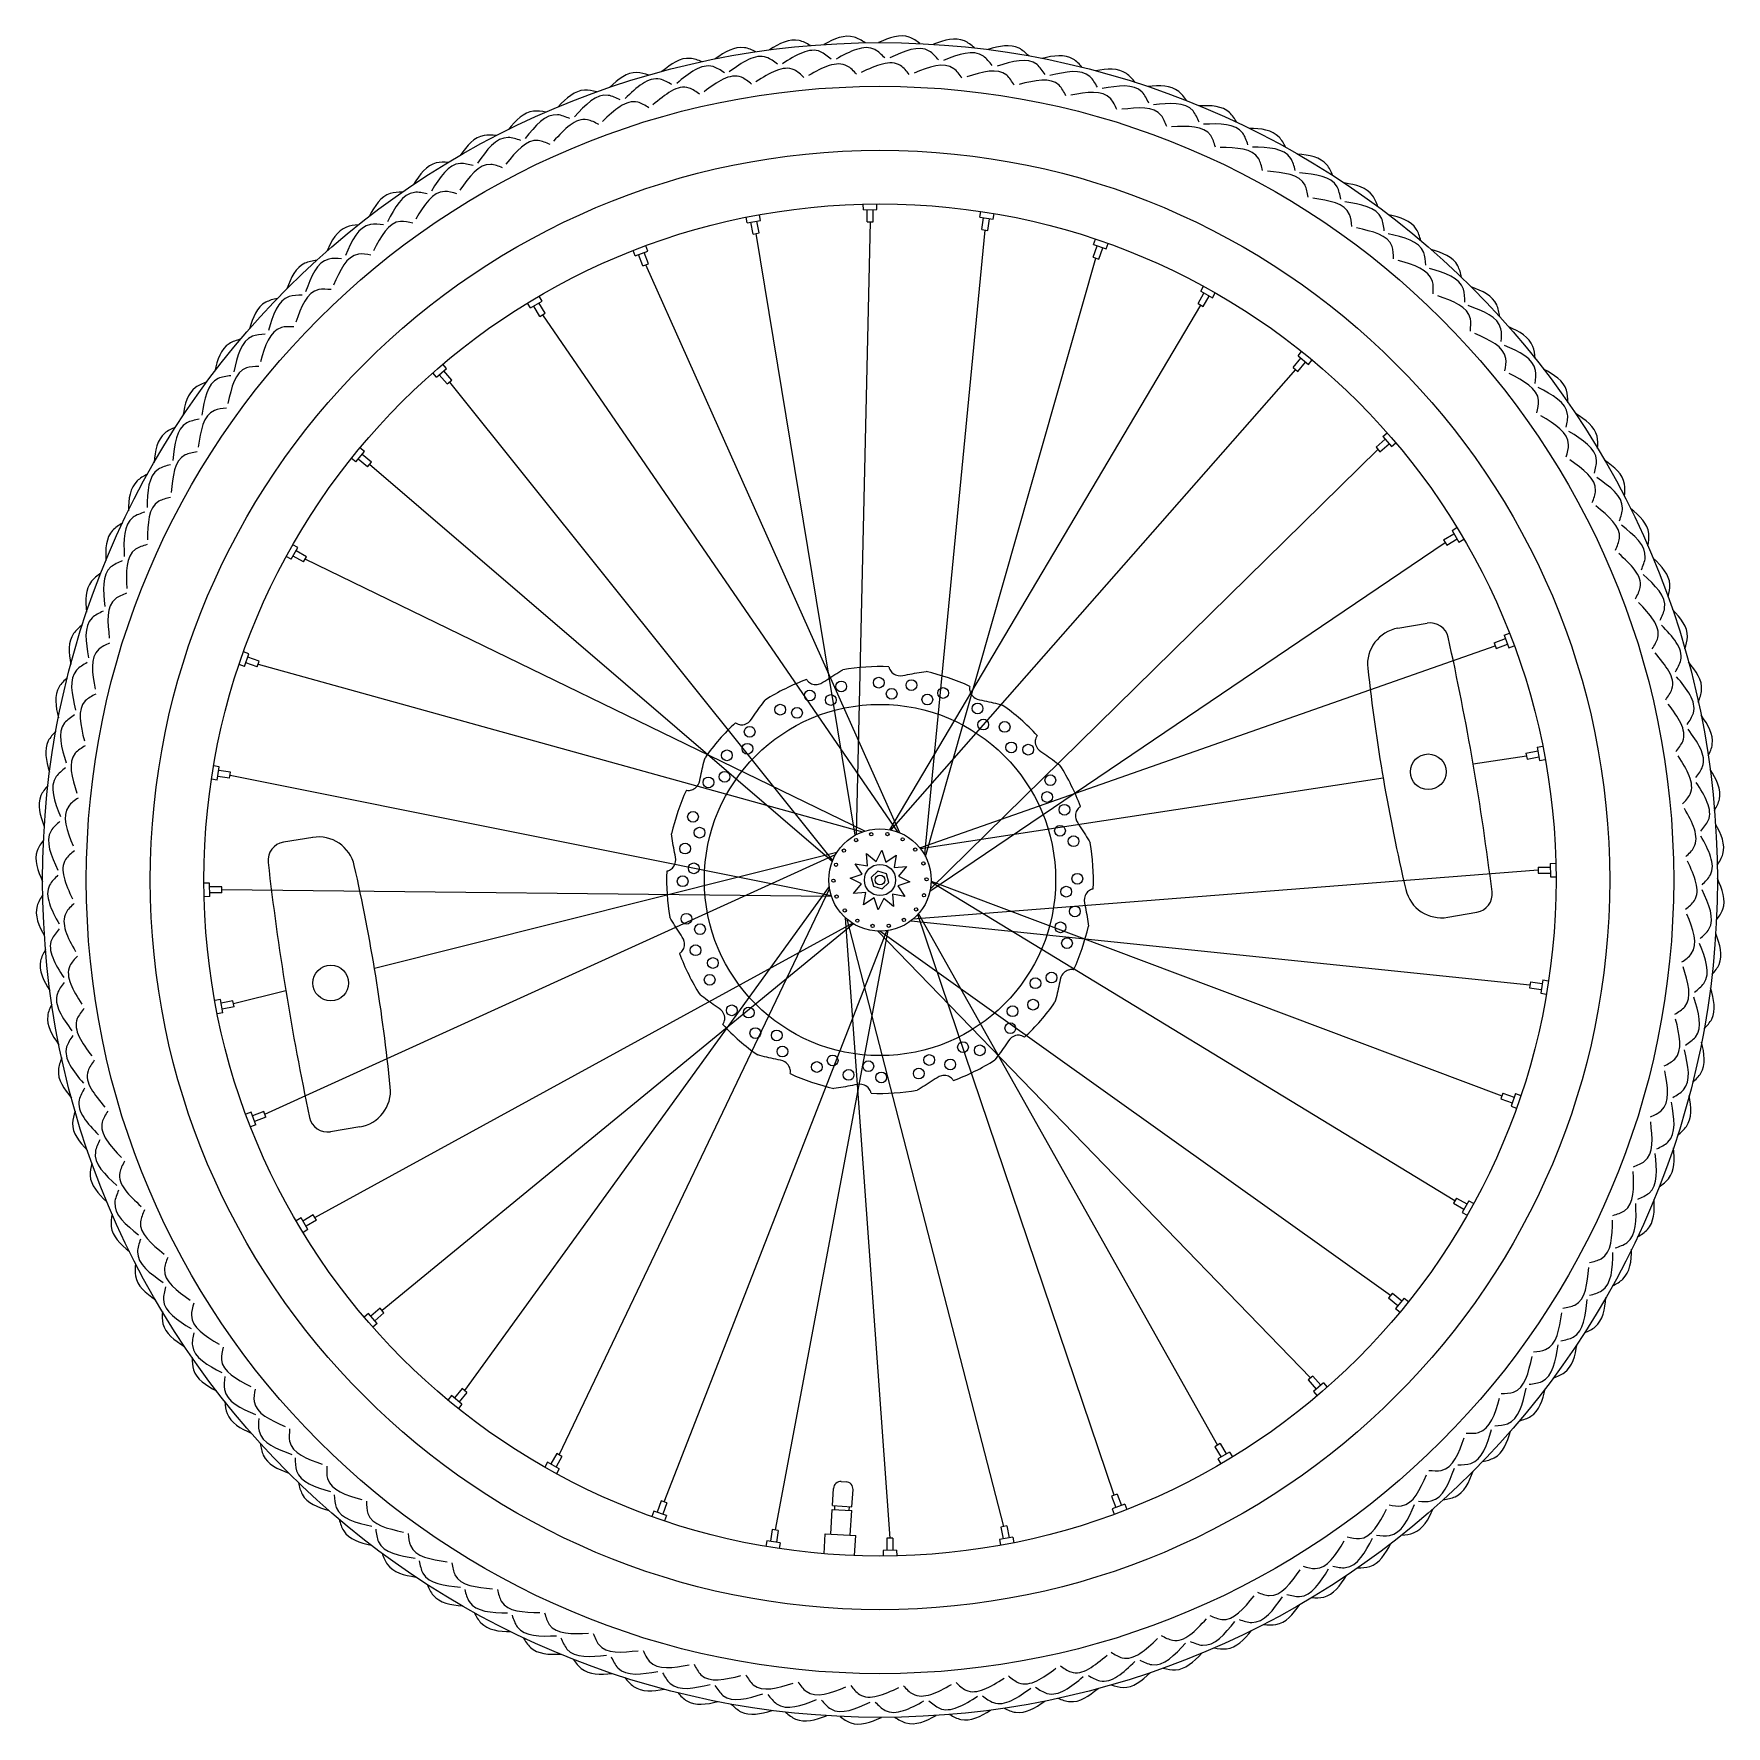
# Model space of a CAD drawing. Header units: millimetres. Extents: x -346 to 346, y -346 to 346.
import ezdxf

# ---------------------------------------------------------------- set-up
doc = ezdxf.new("R2010")
doc.units = ezdxf.units.MM
doc.layers.add('ceco.net 414 bike rim', color=7, linetype='Continuous')
doc.layers.add('ceco.net 414 bike tyres', color=7, linetype='Continuous')

msp = doc.modelspace()

# ---------------------------------------------------------------- linework, layer by layer
at = {"layer": 'ceco.net 414 bike rim'}
for p, q in [((-54.31, 268.84), (-54.75, 271.14)), ((-48.91, 269.87), (-49.35, 272.18)), ((-6.8, 274.19), (-6.84, 276.53)), ((-6.8, 274.19), (-1.3, 274.27)), ((-5.22, 269.28), (-5.29, 274.21)), ((-2.74, 269.32), (-2.81, 274.24)), ((-1.3, 274.27), (-1.34, 276.61)), ((40.91, 271.2), (41.28, 273.52)), ((40.91, 271.2), (46.34, 270.33)), ((41.62, 266.09), (42.41, 270.96)), ((44.07, 265.7), (44.85, 270.57)), ((46.34, 270.33), (46.72, 272.64)), ((-54.31, 268.84), (-48.91, 269.87)), ((-51.9, 264.28), (-52.83, 269.12)), ((-51.9, 264.28), (-49.47, 264.75)), ((-10.1, 18.37), (-50.68, 264.51)), ((-49.47, 264.75), (-50.39, 269.59)), ((-3.98, 269.3), (-9.71, 18.57)), ((-5.22, 269.28), (-2.74, 269.32)), ((42.84, 265.9), (18.15, 10.48)), ((41.62, 266.09), (44.07, 265.7)), ((-100.17, 255.32), (-101.01, 257.51)), ((-100.17, 255.32), (-95.03, 257.28)), ((-94.69, 252.14), (-96.44, 256.74)), ((-95.03, 257.28), (-95.86, 259.47)), ((87.2, 254.82), (88.81, 259.48)), ((87.38, 259.98), (88.15, 262.19)), ((87.38, 259.98), (92.58, 258.17)), ((89.53, 254.01), (91.15, 258.67)), ((92.58, 258.17), (93.35, 260.39)), ((-97, 251.25), (-98.76, 255.86)), ((-97, 251.25), (-94.69, 252.14)), ((8.06, 19.35), (-95.84, 251.69)), ((18.61, 9.64), (88.37, 254.42)), ((87.2, 254.82), (89.53, 254.01)), ((131.2, 240.85), (132.34, 242.9)), ((-142.99, 234.05), (-144.19, 236.06)), ((-142.99, 234.05), (-138.26, 236.87)), ((-137.03, 231.86), (-139.56, 236.09)), ((-138.26, 236.87), (-139.46, 238.88)), ((130.12, 235.81), (132.52, 240.12)), ((130.12, 235.81), (132.28, 234.6)), ((131.2, 240.85), (136.01, 238.17)), ((132.28, 234.6), (134.68, 238.91)), ((136.01, 238.17), (137.15, 240.22)), ((-139.16, 230.59), (-141.69, 234.83)), ((-139.16, 230.59), (-137.03, 231.86)), ((-138.09, 231.23), (7.17, 19.7)), ((4.07, 20.56), (131.2, 235.21)), ((171.03, 214.41), (172.51, 216.23)), ((-181.46, 205.66), (-177.29, 209.26)), ((-177.29, 209.26), (-178.82, 211.04)), ((-175.21, 204.54), (-178.44, 208.27)), ((170.05, 208.85), (4.5, 20.47)), ((169.09, 209.63), (172.2, 213.46)), ((169.09, 209.63), (171.01, 208.07)), ((171.01, 208.07), (174.12, 211.89)), ((171.03, 214.41), (175.3, 210.94)), ((175.3, 210.94), (176.78, 212.75)), ((-181.46, 205.66), (-182.99, 207.44)), ((-177.09, 202.93), (-180.31, 206.65)), ((-177.09, 202.93), (-175.21, 204.54)), ((-176.15, 203.73), (-19.38, 7.99)), ((202.93, 177.09), (206.65, 180.31)), ((205.66, 181.46), (207.44, 182.99)), ((205.66, 181.46), (209.26, 177.29)), ((-214.41, 171.03), (-210.94, 175.3)), ((-210.94, 175.3), (-212.75, 176.78)), ((-208.07, 171.01), (-211.89, 174.12)), ((203.74, 176.15), (20.64, -3.64)), ((202.93, 177.09), (204.54, 175.21)), ((204.54, 175.21), (208.27, 178.44)), ((209.26, 177.29), (211.04, 178.82)), ((-214.41, 171.03), (-216.23, 172.51)), ((-209.63, 169.09), (-213.46, 172.2)), ((-209.63, 169.09), (-208.07, 171.01)), ((-19.54, 7.58), (-208.85, 170.05)), ((230.59, 139.16), (234.83, 141.69)), ((230.59, 139.16), (231.86, 137.03)), ((231.86, 137.03), (236.09, 139.56)), ((234.05, 142.99), (236.06, 144.19)), ((234.05, 142.99), (236.87, 138.26)), ((236.87, 138.26), (238.88, 139.46)), ((-240.85, 131.2), (-242.9, 132.34)), ((-240.85, 131.2), (-238.17, 136.01)), ((-238.17, 136.01), (-240.22, 137.15)), ((-235.81, 130.12), (-240.12, 132.52)), ((-234.6, 132.28), (-238.91, 134.68)), ((-235.81, 130.12), (-234.6, 132.28)), ((20.45, -4.58), (231.23, 138.09)), ((-6.26, 20), (-235.21, 131.2)), ((211.92, 103.01), (223.88, 105.07)), ((251.25, 97), (255.86, 98.76)), ((251.25, 97), (252.14, 94.69)), ((255.32, 100.17), (257.51, 101.01)), ((255.32, 100.17), (257.28, 95.03)), ((-258.17, 92.58), (-260.39, 93.35)), ((-259.98, 87.38), (-258.17, 92.58)), ((-254.01, 89.53), (-258.67, 91.15)), ((16.34, 13.13), (251.69, 95.84)), ((252.14, 94.69), (256.74, 96.44)), ((257.28, 95.03), (259.47, 95.86)), ((-259.98, 87.38), (-262.19, 88.15)), ((-254.82, 87.2), (-259.48, 88.81)), ((-254.82, 87.2), (-254.01, 89.53)), ((-254.42, 88.36), (-7.17, 19.7)), ((264.51, 50.68), (242.69, 47.35)), ((264.28, 51.9), (269.12, 52.83)), ((264.28, 51.9), (264.75, 49.47)), ((264.75, 49.47), (269.59, 50.39)), ((268.84, 54.31), (271.14, 54.75)), ((268.84, 54.31), (269.87, 48.91)), ((269.87, 48.91), (272.18, 49.35)), ((-270.33, 46.34), (-272.64, 46.72)), ((-271.2, 40.91), (-270.33, 46.34)), ((-266.09, 41.62), (-270.96, 42.41)), ((-265.7, 44.07), (-270.57, 44.85)), ((-266.09, 41.62), (-265.7, 44.07)), ((-265.9, 42.84), (-19.98, -6.34)), ((205.84, 41.71), (16.61, 12.79)), ((-271.2, 40.91), (-273.52, 41.28)), ((-232.11, 17.42), (-244.09, 15.47)), ((-251.69, -95.84), (-18.15, 10.48)), ((-17.66, 11.3), (-206.81, -36.19)), ((-5.16, 5.79), (-5.48, 10.88)), ((-5.48, 10.88), (-1.58, 7.59)), ((-1.58, 7.59), (0.7, 12.16)), ((0.7, 12.16), (2.43, 7.36)), ((2.43, 7.36), (6.68, 10.19)), ((6.68, 10.19), (5.79, 5.16)), ((-12.17, 0.7), (-7.36, 2.43)), ((-7.59, -1.58), (-12.17, 0.7)), ((-7.36, 2.43), (-10.19, 6.68)), ((-10.19, 6.68), (-5.16, 5.79)), ((5.79, 5.16), (10.88, 5.48)), ((10.88, 5.48), (7.59, 1.57)), ((7.59, 1.58), (12.16, -0.7)), ((269.3, 3.98), (13.47, -16.06)), ((269.28, 5.22), (274.21, 5.29)), ((269.28, 5.22), (269.32, 2.74)), ((269.32, 2.74), (274.24, 2.81)), ((274.19, 6.8), (276.53, 6.84)), ((274.19, 6.8), (274.27, 1.3)), ((274.27, 1.3), (276.61, 1.34)), ((-274.27, -1.3), (-276.61, -1.34)), ((-274.19, -6.8), (-276.53, -6.84)), ((-274.19, -6.8), (-274.27, -1.3)), ((-269.32, -2.74), (-274.24, -2.81)), ((-269.28, -5.22), (-274.21, -5.29)), ((-269.28, -5.22), (-269.32, -2.74)), ((-19.84, -6.75), (-269.3, -3.98)), ((-20.79, -2.7), (-170.05, -208.85)), ((-131.2, -235.21), (-20.64, -3.64)), ((-10.88, -5.48), (-7.59, -1.58)), ((-5.79, -5.16), (-10.88, -5.48)), ((-6.69, -10.19), (-5.79, -5.16)), ((5.16, -5.79), (5.48, -10.88)), ((10.19, -6.69), (5.16, -5.79)), ((12.16, -0.7), (7.36, -2.43)), ((7.36, -2.43), (10.19, -6.69)), ((235.21, -131.2), (20.94, -0.88)), ((20.96, -0.44), (254.42, -88.37)), ((-2.43, -7.36), (-6.69, -10.19)), ((-0.7, -12.17), (-2.43, -7.36)), ((1.58, -7.59), (-0.7, -12.17)), ((5.48, -10.88), (1.58, -7.59)), ((15.77, -13.81), (138.1, -231.23)), ((232.27, -15.25), (244.23, -13.19)), ((-231.23, -138.09), (-11.23, -17.7)), ((-10.86, -17.93), (-203.73, -176.15)), ((3.21, -20.71), (-42.84, -265.9)), ((-14.19, -15.43), (3.98, -269.3)), ((50.68, -264.51), (-13.47, -16.06)), ((12.73, -16.65), (265.9, -42.84)), ((95.84, -251.69), (15.48, -14.13)), ((-88.36, -254.42), (2.77, -20.78)), ((-0.95, -20.94), (176.15, -203.74)), ((208.85, -170.05), (0, -20.96)), ((271.2, -40.91), (270.33, -46.34)), ((271.2, -40.91), (273.52, -41.28)), ((-243.08, -45.3), (-264.51, -50.68)), ((266.09, -41.62), (265.7, -44.07)), ((265.7, -44.07), (270.57, -44.85)), ((266.09, -41.62), (270.96, -42.41)), ((270.33, -46.34), (272.64, -46.72)), ((-269.87, -48.91), (-272.18, -49.35)), ((-268.84, -54.31), (-271.14, -54.75)), ((-268.84, -54.31), (-269.87, -48.91)), ((-264.75, -49.47), (-269.59, -50.39)), ((-264.28, -51.9), (-269.12, -52.83)), ((-264.28, -51.9), (-264.75, -49.47)), ((254.82, -87.2), (254.01, -89.53)), ((254.01, -89.53), (258.67, -91.15)), ((254.82, -87.2), (259.48, -88.81)), ((259.98, -87.38), (258.17, -92.58)), ((259.98, -87.38), (262.19, -88.15)), ((-257.28, -95.03), (-259.47, -95.86)), ((-255.32, -100.17), (-257.28, -95.03)), ((-252.14, -94.69), (-256.74, -96.44)), ((-251.25, -97), (-252.14, -94.69)), ((258.17, -92.58), (260.39, -93.35)), ((-255.32, -100.17), (-257.51, -101.01)), ((-251.25, -97), (-255.86, -98.76)), ((-212.87, -101.03), (-224.85, -102.97)), ((235.81, -130.12), (234.6, -132.28)), ((235.81, -130.12), (240.12, -132.52)), ((240.85, -131.2), (238.17, -136.01)), ((240.85, -131.2), (242.9, -132.34)), ((-236.87, -138.26), (-238.88, -139.46)), ((-234.05, -142.99), (-236.87, -138.26)), ((-231.86, -137.03), (-236.09, -139.56)), ((-230.59, -139.16), (-231.86, -137.03)), ((234.6, -132.28), (238.91, -134.68)), ((238.17, -136.01), (240.22, -137.15)), ((-234.05, -142.99), (-236.06, -144.19)), ((-230.59, -139.16), (-234.83, -141.69)), ((209.63, -169.09), (208.07, -171.01)), ((208.07, -171.01), (211.89, -174.12)), ((209.63, -169.09), (213.46, -172.2)), ((214.41, -171.03), (210.94, -175.3)), ((214.41, -171.03), (216.23, -172.51)), ((-209.26, -177.29), (-211.04, -178.82)), ((-205.66, -181.46), (-209.26, -177.29)), ((-204.54, -175.21), (-208.27, -178.44)), ((-202.93, -177.09), (-206.65, -180.31)), ((-202.93, -177.09), (-204.54, -175.21)), ((210.94, -175.3), (212.75, -176.78)), ((-205.66, -181.46), (-207.44, -182.99)), ((177.09, -202.93), (175.21, -204.54)), ((175.21, -204.54), (178.44, -208.27)), ((177.09, -202.93), (180.31, -206.65)), ((181.46, -205.66), (177.29, -209.26)), ((181.46, -205.66), (182.99, -207.44)), ((-175.3, -210.94), (-176.78, -212.75)), ((-171.03, -214.41), (-175.3, -210.94)), ((-171.01, -208.07), (-174.12, -211.89)), ((-171.03, -214.41), (-172.51, -216.23)), ((-169.09, -209.63), (-172.2, -213.46)), ((-169.09, -209.63), (-171.01, -208.07)), ((177.29, -209.26), (178.82, -211.04)), ((-132.28, -234.6), (-134.68, -238.91)), ((-130.12, -235.81), (-132.28, -234.6)), ((139.16, -230.59), (137.03, -231.86)), ((137.03, -231.86), (139.56, -236.09)), ((142.99, -234.05), (138.26, -236.87)), ((139.16, -230.59), (141.69, -234.83)), ((142.99, -234.05), (144.19, -236.06)), ((-136.01, -238.17), (-137.15, -240.22)), ((-131.2, -240.85), (-136.01, -238.17)), ((-130.12, -235.81), (-132.52, -240.12)), ((-131.2, -240.85), (-132.34, -242.9)), ((138.26, -236.87), (139.46, -238.88)), ((-19.45, -255.91), (-19.03, -248.92)), ((-15.85, -246.11), (-13.85, -246.23)), ((-89.53, -254.01), (-91.15, -258.67)), ((-87.2, -254.82), (-89.53, -254.01)), ((-87.2, -254.82), (-88.81, -259.48)), ((-19.45, -255.91), (-11.46, -256.39)), ((-18.54, -257.56), (-18.45, -255.97)), ((-11.46, -256.39), (-11.04, -249.4)), ((97, -251.25), (94.69, -252.14)), ((94.69, -252.14), (96.44, -256.74)), ((100.17, -255.32), (95.03, -257.28)), ((97, -251.25), (98.76, -255.86)), ((100.17, -255.32), (101.01, -257.51)), ((-92.58, -258.17), (-93.35, -260.39)), ((-87.38, -259.98), (-92.58, -258.17)), ((-87.38, -259.98), (-88.15, -262.19)), ((-20.15, -267.58), (-19.54, -257.5)), ((-19.54, -257.5), (-11.56, -257.98)), ((-12.56, -257.92), (-12.46, -256.33)), ((-12.17, -268.06), (-11.56, -257.98)), ((95.03, -257.28), (95.86, -259.47)), ((-44.07, -265.7), (-44.85, -270.57)), ((-41.62, -266.09), (-44.07, -265.7)), ((-41.62, -266.09), (-42.41, -270.96)), ((-22.88, -275.67), (-22.39, -267.45)), ((-22.39, -267.45), (-9.93, -268.2)), ((-10.43, -276.42), (-9.93, -268.2)), ((5.22, -269.28), (2.74, -269.32)), ((2.74, -269.32), (2.81, -274.24)), ((5.22, -269.28), (5.29, -274.21)), ((54.31, -268.84), (48.91, -269.87)), ((48.91, -269.87), (49.35, -272.18)), ((51.9, -264.28), (49.47, -264.75)), ((49.47, -264.75), (50.39, -269.59)), ((51.9, -264.28), (52.83, -269.12)), ((54.31, -268.84), (54.75, -271.14)), ((-46.34, -270.33), (-46.72, -272.64)), ((-40.91, -271.2), (-46.34, -270.33)), ((-40.91, -271.2), (-41.28, -273.52)), ((6.8, -274.19), (1.3, -274.27)), ((1.3, -274.27), (1.34, -276.61)), ((6.8, -274.19), (6.84, -276.53))]:
    msp.add_line(p, q, dxfattribs=at)
msp.add_lwpolyline([(0.89, -3.64), (3.59, -1.05), (2.71, 2.59), (-0.89, 3.64), (-3.59, 1.05), (-2.71, -2.59)], close=True, dxfattribs=at)
for centre, radius in [((0, 0), 342.61), ((0, 0), 324.72), ((0, 0), 298.54), ((0, 0), 276.61), ((-28.74, 75.47), 2.2), ((-15.86, 79.18), 2.2), ((-0.51, 80.75), 2.2), ((4.79, 76.18), 2.2), ((12.85, 79.73), 2.2), ((25.85, 76.5), 2.2), ((0, 0), 71.87), ((-40.82, 69.68), 2.2), ((-33.95, 68.37), 2.2), ((-20.13, 73.63), 2.2), ((19.38, 73.83), 2.2), ((39.93, 70.19), 2.2), ((-53.33, 60.64), 2.2), ((42.24, 63.58), 2.2), ((50.99, 62.62), 2.2), ((-54.25, 53.7), 2.2), ((53.7, 54.25), 2.2), ((60.64, 53.33), 2.2), ((-62.62, 50.99), 2.2), ((224.31, 44.26), 7.3), ((-70.19, 39.93), 2.2), ((-63.58, 42.23), 2.2), ((69.68, 40.82), 2.2), ((68.37, 33.94), 2.2), ((-76.5, 25.85), 2.2), ((75.47, 28.74), 2.2), ((-73.83, 19.38), 2.2), ((0, 0), 20.96), ((73.63, 20.13), 2.2), ((-79.73, 12.85), 2.2), ((-9.76, 16.35), 0.668), ((-3.58, 18.7), 0.668), ((3.03, 18.8), 0.668), ((9.27, 16.63), 0.668), ((79.18, 15.86), 2.2), ((-76.18, 4.79), 2.2), ((-14.77, 12.02), 0.668), ((14.4, 12.45), 0.668), ((17.79, 6.78), 0.668), ((-80.75, -0.51), 2.2), ((-19.04, -0.28), 0.668), ((-17.99, 6.25), 0.668), ((0, 0), 6.37), ((0, 0), 2.02), ((19.04, 0.28), 0.668), ((80.75, 0.51), 2.2), ((-17.79, -6.78), 0.668), ((17.99, -6.25), 0.668), ((76.18, -4.79), 2.2), ((-79.18, -15.86), 2.2), ((-14.4, -12.45), 0.668), ((14.77, -12.02), 0.668), ((79.73, -12.85), 2.2), ((-73.63, -20.13), 2.2), ((-9.27, -16.63), 0.668), ((-3.03, -18.8), 0.668), ((3.58, -18.7), 0.668), ((9.76, -16.35), 0.668), ((73.83, -19.38), 2.2), ((-75.47, -28.74), 2.2), ((76.5, -25.85), 2.2), ((-68.37, -33.95), 2.2), ((-224.71, -42.16), 7.3), ((-69.68, -40.82), 2.2), ((63.58, -42.24), 2.2), ((70.19, -39.93), 2.2), ((-60.64, -53.33), 2.2), ((-53.7, -54.25), 2.2), ((54.25, -53.7), 2.2), ((62.62, -50.99), 2.2), ((-50.99, -62.62), 2.2), ((-42.24, -63.58), 2.2), ((53.33, -60.64), 2.2), ((-39.93, -70.19), 2.2), ((33.95, -68.37), 2.2), ((40.82, -69.68), 2.2), ((-25.85, -76.51), 2.2), ((-19.38, -73.83), 2.2), ((-4.79, -76.18), 2.2), ((20.13, -73.63), 2.2), ((28.74, -75.47), 2.2), ((-12.85, -79.73), 2.2), ((0.51, -80.76), 2.2), ((15.86, -79.18), 2.2)]:
    msp.add_circle(centre, radius, dxfattribs=at)
for centre, radius, start, end in [((225.15, 97.68), 7.5, 12.48598, 99.76336), ((214.46, 88.23), 15, 99.76336, 186.23545), ((-853.96, -141.28), 1112.75, 7.04075, 12.48598), ((0, 0), 87.33, 87.61808, 100.0351), ((0, 0), 87.33, 65.11808, 77.5351), ((941.43, 167.66), 746.29, 186.23545, 193.29128), ((0, 0), 87.33, 110.11808, 122.5351), ((0, 0), 87.33, 42.61808, 55.0351), ((0, 0), 87.33, 132.61808, 145.0351), ((0, 0), 87.33, 20.11808, 32.5351), ((0, 0), 87.33, 155.11808, 167.5351), ((-242.89, 8.07), 7.5, 99.22841, 186.50579), ((-229.71, 2.61), 15, 12.75632, 99.22841), ((0, 0), 87.33, 357.61808, 10.0351), ((855.24, 133.3), 1112.75, 186.50579, 191.95102), ((-942.95, -158.86), 746.29, 5.70049, 12.75632), ((0, 0), 87.33, 177.61808, 190.0351), ((229.72, -0.47), 15, 193.29128, 279.76336), ((242.96, -5.8), 7.5, 279.76336, 7.04075), ((0, 0), 87.33, 335.11808, 347.5351), ((0, 0), 87.33, 200.11808, 212.5351), ((0, 0), 87.33, 312.61808, 325.0351), ((0, 0), 87.33, 222.61808, 235.0351), ((0, 0), 87.33, 290.11808, 302.5351), ((0, 0), 87.33, 245.11808, 257.5351), ((-215.27, -86.22), 15, 279.22841, 5.70049), ((0, 0), 87.33, 267.61808, 280.0351), ((-226.05, -95.57), 7.5, 191.95102, 279.22841), ((-16.03, -249.1), 3, 86.5472, 176.5472), ((-14.03, -249.22), 3, 356.5472, 86.5472)]:
    msp.add_arc(centre, radius, start, end, dxfattribs=at)
for points in [[(-30.04, 82), (-29.78, 81.67), (-29.12, 80.83), (-27.39, 79.95), (-24.54, 79.95), (-20.68, 82.79), (-17.41, 84.71), (-15.22, 86)], [(3.63, 87.26), (3.74, 86.85), (4.03, 85.82), (5.29, 84.35), (7.92, 83.26), (12.57, 84.4), (16.34, 84.93), (18.85, 85.27)], [(36.75, 79.23), (36.69, 78.81), (36.56, 77.74), (37.17, 75.9), (39.18, 73.89), (43.92, 73.17), (47.59, 72.21), (50.05, 71.57)], [(-59.14, 64.27), (-58.77, 64.06), (-57.83, 63.53), (-55.9, 63.38), (-53.27, 64.47), (-50.79, 68.57), (-48.5, 71.6), (-46.97, 73.63)], [(64.27, 59.13), (64.06, 58.76), (63.53, 57.83), (63.38, 55.9), (64.47, 53.27), (68.57, 50.79), (71.6, 48.5), (73.63, 46.97)], [(-79.23, 36.75), (-78.81, 36.69), (-77.74, 36.56), (-75.9, 37.17), (-73.89, 39.18), (-73.17, 43.92), (-72.21, 47.59), (-71.57, 50.05)], [(82.01, 30.04), (81.67, 29.78), (80.83, 29.12), (79.95, 27.39), (79.95, 24.54), (82.79, 20.68), (84.71, 17.41), (86, 15.22)], [(-87.26, 3.63), (-86.85, 3.74), (-85.82, 4.03), (-84.35, 5.29), (-83.26, 7.92), (-84.4, 12.57), (-84.93, 16.34), (-85.28, 18.85)], [(87.26, -3.63), (86.85, -3.74), (85.82, -4.03), (84.35, -5.29), (83.26, -7.92), (84.4, -12.57), (84.93, -16.34), (85.28, -18.85)], [(-82.01, -30.04), (-81.67, -29.78), (-80.83, -29.12), (-79.95, -27.39), (-79.95, -24.54), (-82.79, -20.68), (-84.71, -17.41), (-86, -15.22)], [(79.23, -36.75), (78.81, -36.69), (77.74, -36.56), (75.9, -37.17), (73.89, -39.18), (73.17, -43.92), (72.21, -47.59), (71.57, -50.05)], [(-64.27, -59.14), (-64.06, -58.77), (-63.53, -57.84), (-63.39, -55.9), (-64.47, -53.27), (-68.57, -50.79), (-71.6, -48.5), (-73.63, -46.97)], [(59.13, -64.27), (58.77, -64.06), (57.83, -63.53), (55.9, -63.39), (53.27, -64.47), (50.79, -68.57), (48.5, -71.6), (46.97, -73.63)], [(-36.75, -79.23), (-36.69, -78.81), (-36.56, -77.75), (-37.17, -75.9), (-39.18, -73.89), (-43.92, -73.17), (-47.59, -72.21), (-50.05, -71.57)], [(30.04, -82.01), (29.78, -81.67), (29.12, -80.83), (27.39, -79.95), (24.54, -79.95), (20.68, -82.79), (17.41, -84.71), (15.22, -86)], [(-3.63, -87.26), (-3.74, -86.85), (-4.03, -85.82), (-5.29, -84.35), (-7.92, -83.26), (-12.57, -84.4), (-16.34, -84.93), (-18.85, -85.28)]]:
    msp.add_open_spline(points, degree=3, knots=[0, 0, 0, 0, 1.265155, 3.187887, 5.583091, 9.401751, 17.081344, 17.081344, 17.081344, 17.081344], dxfattribs=at)
at = {"layer": 'ceco.net 414 bike tyres'}
for points, knots in [([(16.33, 342.22), (14.92, 343.28), (9.84, 346.77), (3.85, 344.69), (-0.55, 342.6)], [1.290026, 1.290026, 1.290026, 1.290026, 6.384144, 19.446481, 19.446481, 19.446481, 19.446481]), ([(-50.75, 338.83), (-52.34, 339.6), (-58, 342.03), (-63.46, 338.82), (-67.38, 335.91)], [1.290026, 1.290026, 1.290026, 1.290026, 6.384144, 19.446481, 19.446481, 19.446481, 19.446481]), ([(-28.48, 341.42), (-30.01, 342.29), (-35.5, 345.09), (-41.17, 342.24), (-45.26, 339.6)], [1.290026, 1.290026, 1.290026, 1.290026, 6.384144, 19.446481, 19.446481, 19.446481, 19.446481]), ([(-20.02, 335.76), (-21.41, 336.98), (-27.13, 342), (-34.41, 337.43), (-39.92, 333.97)], [0, 0, 0, 0, 5.278026, 21.651368, 21.651368, 21.651368, 21.651368]), ([(-6.09, 342.55), (-7.56, 343.52), (-12.86, 346.67), (-18.7, 344.2), (-22.96, 341.84)], [1.290026, 1.290026, 1.290026, 1.290026, 6.384144, 19.446481, 19.446481, 19.446481, 19.446481]), ([(1.98, 336.35), (0.67, 337.66), (-4.7, 343.04), (-12.27, 338.95), (-17.99, 335.86)], [0, 0, 0, 0, 5.278026, 21.651368, 21.651368, 21.651368, 21.651368]), ([(23.97, 335.5), (22.75, 336.89), (17.74, 342.61), (9.93, 339.03), (4.01, 336.32)], [0, 0, 0, 0, 5.278026, 21.651368, 21.651368, 21.651368, 21.651368]), ([(38.68, 340.42), (37.34, 341.57), (32.5, 345.38), (26.39, 343.7), (21.86, 341.91)], [1.290026, 1.290026, 1.290026, 1.290026, 6.384144, 19.446481, 19.446481, 19.446481, 19.446481]), ([(45.87, 333.21), (44.74, 334.68), (40.11, 340.72), (32.08, 337.66), (26, 335.34)], [0, 0, 0, 0, 5.278026, 21.651368, 21.651368, 21.651368, 21.651368]), ([(60.86, 337.16), (59.6, 338.4), (55.02, 342.52), (48.81, 341.23), (44.17, 339.75)], [1.290026, 1.290026, 1.290026, 1.290026, 6.384144, 19.446481, 19.446481, 19.446481, 19.446481]), ([(-72.8, 334.78), (-74.44, 335.45), (-80.24, 337.5), (-85.49, 333.94), (-89.2, 330.79)], [1.290026, 1.290026, 1.290026, 1.290026, 6.384144, 19.446481, 19.446481, 19.446481, 19.446481]), ([(-63.68, 330.27), (-65.22, 331.3), (-71.54, 335.53), (-78.16, 330.05), (-83.17, 325.9)], [0, 0, 0, 0, 5.278026, 21.651368, 21.651368, 21.651368, 21.651368]), ([(-41.94, 333.73), (-43.41, 334.86), (-49.44, 339.49), (-56.41, 334.45), (-61.68, 330.64)], [0, 0, 0, 0, 5.278026, 21.651368, 21.651368, 21.651368, 21.651368]), ([(-31.12, 328.31), (-32.42, 329.53), (-37.93, 334.69), (-45.2, 330.07), (-50.75, 326.54)], [0, 0, 0, 0, 5.072032, 21.445374, 21.445374, 21.445374, 21.445374]), ([(-9.58, 329.65), (-10.8, 330.95), (-15.96, 336.45), (-23.51, 332.32), (-29.28, 329.16)], [0, 0, 0, 0, 5.072032, 21.445374, 21.445374, 21.445374, 21.445374]), ([(12, 329.57), (10.87, 330.95), (6.08, 336.78), (-1.73, 333.14), (-7.69, 330.37)], [0, 0, 0, 0, 5.072032, 21.445374, 21.445374, 21.445374, 21.445374]), ([(33.53, 328.08), (32.49, 329.53), (28.1, 335.66), (20.06, 332.54), (13.93, 330.16)], [0, 0, 0, 0, 5.072032, 21.445374, 21.445374, 21.445374, 21.445374]), ([(54.92, 325.18), (53.98, 326.7), (49.99, 333.1), (41.77, 330.52), (35.49, 328.55)], [0, 0, 0, 0, 5.072032, 21.445374, 21.445374, 21.445374, 21.445374]), ([(67.56, 329.5), (66.53, 331.04), (62.31, 337.37), (54.09, 334.83), (47.88, 332.92)], [0, 0, 0, 0, 5.278026, 21.651368, 21.651368, 21.651368, 21.651368]), ([(82.78, 332.45), (81.61, 333.78), (77.31, 338.19), (71.03, 337.31), (66.3, 336.13)], [1.290026, 1.290026, 1.290026, 1.290026, 6.384144, 19.446481, 19.446481, 19.446481, 19.446481]), ([(-94.54, 329.3), (-96.22, 329.86), (-102.14, 331.53), (-107.15, 327.63), (-110.65, 324.25)], [1.290026, 1.290026, 1.290026, 1.290026, 6.384144, 19.446481, 19.446481, 19.446481, 19.446481]), ([(-85.14, 325.4), (-86.74, 326.33), (-93.33, 330.13), (-99.58, 324.23), (-104.31, 319.76)], [0, 0, 0, 0, 5.278026, 21.651368, 21.651368, 21.651368, 21.651368]), ([(-73.7, 321.44), (-75.15, 322.48), (-81.29, 326.87), (-87.89, 321.34), (-92.94, 317.12)], [0, 0, 0, 0, 5.072032, 21.445374, 21.445374, 21.445374, 21.445374]), ([(-52.52, 325.58), (-53.9, 326.71), (-59.73, 331.49), (-66.69, 326.4), (-72, 322.52)], [0, 0, 0, 0, 5.072032, 21.445374, 21.445374, 21.445374, 21.445374]), ([(76.07, 320.89), (75.23, 322.47), (71.67, 329.12), (63.3, 327.08), (56.91, 325.52)], [0, 0, 0, 0, 5.072032, 21.445374, 21.445374, 21.445374, 21.445374]), ([(88.97, 324.37), (88.04, 325.98), (84.24, 332.57), (75.88, 330.58), (69.55, 329.08)], [0, 0, 0, 0, 5.278026, 21.651368, 21.651368, 21.651368, 21.651368]), ([(104.35, 326.33), (103.26, 327.72), (99.26, 332.41), (92.93, 331.94), (88.14, 331.07)], [1.290026, 1.290026, 1.290026, 1.290026, 6.384144, 19.446481, 19.446481, 19.446481, 19.446481]), ([(109.99, 317.86), (109.17, 319.52), (105.81, 326.35), (97.33, 324.91), (90.92, 323.82)], [0, 0, 0, 0, 5.278026, 21.651368, 21.651368, 21.651368, 21.651368]), ([(-115.87, 322.42), (-117.58, 322.86), (-123.61, 324.14), (-128.34, 319.92), (-131.62, 316.31)], [1.290026, 1.290026, 1.290026, 1.290026, 6.384144, 19.446481, 19.446481, 19.446481, 19.446481]), ([(-106.24, 319.13), (-107.9, 319.95), (-114.72, 323.32), (-120.57, 317.02), (-125, 312.26)], [0, 0, 0, 0, 5.278026, 21.651368, 21.651368, 21.651368, 21.651368]), ([(-94.57, 315.94), (-96.08, 316.88), (-102.49, 320.86), (-108.72, 314.91), (-113.48, 310.36)], [0, 0, 0, 0, 5.072032, 21.445374, 21.445374, 21.445374, 21.445374]), ([(96.89, 315.23), (96.16, 316.86), (93.04, 323.73), (84.55, 322.24), (78.07, 321.1)], [0, 0, 0, 0, 5.072032, 21.445374, 21.445374, 21.445374, 21.445374]), ([(125.47, 318.81), (124.47, 320.27), (120.79, 325.2), (114.45, 325.16), (109.61, 324.6)], [1.290026, 1.290026, 1.290026, 1.290026, 6.384144, 19.446481, 19.446481, 19.446481, 19.446481]), ([(130.54, 309.99), (129.84, 311.7), (126.93, 318.73), (118.38, 317.85), (111.91, 317.18)], [0, 0, 0, 0, 5.278026, 21.651368, 21.651368, 21.651368, 21.651368]), ([(-136.71, 314.15), (-138.45, 314.48), (-144.54, 315.36), (-148.99, 310.85), (-152.02, 307.03)], [1.290026, 1.290026, 1.290026, 1.290026, 6.384144, 19.446481, 19.446481, 19.446481, 19.446481]), ([(-126.88, 311.5), (-128.6, 312.21), (-135.62, 315.13), (-141.05, 308.46), (-145.15, 303.41)], [0, 0, 0, 0, 5.278026, 21.651368, 21.651368, 21.651368, 21.651368]), ([(-115.03, 309.07), (-116.6, 309.91), (-123.26, 313.47), (-129.09, 307.12), (-133.53, 302.28)], [0, 0, 0, 0, 5.072032, 21.445374, 21.445374, 21.445374, 21.445374]), ([(117.3, 308.22), (116.67, 309.89), (114.01, 316.95), (105.45, 316.02), (98.91, 315.31)], [0, 0, 0, 0, 5.072032, 21.445374, 21.445374, 21.445374, 21.445374]), ([(146.05, 309.92), (145.15, 311.44), (141.8, 316.61), (135.47, 316.97), (130.6, 316.74)], [1.290026, 1.290026, 1.290026, 1.290026, 6.384144, 19.446481, 19.446481, 19.446481, 19.446481]), ([(-156.97, 304.53), (-158.72, 304.75), (-164.86, 305.23), (-169.01, 300.43), (-171.78, 296.43)], [1.290026, 1.290026, 1.290026, 1.290026, 6.384144, 19.446481, 19.446481, 19.446481, 19.446481]), ([(137.21, 299.89), (136.69, 301.59), (134.5, 308.81), (125.89, 308.44), (119.32, 308.17)], [0, 0, 0, 0, 5.072032, 21.445374, 21.445374, 21.445374, 21.445374]), ([(150.54, 300.78), (149.94, 302.54), (147.51, 309.74), (138.91, 309.43), (132.41, 309.19)], [0, 0, 0, 0, 5.278026, 21.651368, 21.651368, 21.651368, 21.651368]), ([(166, 299.7), (165.21, 301.28), (162.2, 306.65), (155.91, 307.44), (151.04, 307.52)], [1.290026, 1.290026, 1.290026, 1.290026, 6.384144, 19.446481, 19.446481, 19.446481, 19.446481]), ([(-146.99, 302.54), (-148.74, 303.13), (-155.94, 305.58), (-160.92, 298.57), (-164.69, 293.27)], [0, 0, 0, 0, 5.278026, 21.651368, 21.651368, 21.651368, 21.651368]), ([(-135, 300.89), (-136.62, 301.62), (-143.5, 304.74), (-148.9, 298.02), (-153.02, 292.9)], [0, 0, 0, 0, 5.072032, 21.445374, 21.445374, 21.445374, 21.445374]), ([(156.53, 290.27), (156.12, 292.01), (154.41, 299.35), (145.79, 299.55), (139.22, 299.7)], [0, 0, 0, 0, 5.072032, 21.445374, 21.445374, 21.445374, 21.445374]), ([(169.89, 290.29), (169.41, 292.08), (167.45, 299.43), (158.85, 299.68), (152.35, 299.86)], [0, 0, 0, 0, 5.278026, 21.651368, 21.651368, 21.651368, 21.651368]), ([(-176.55, 293.61), (-178.31, 293.72), (-184.47, 293.8), (-188.29, 288.74), (-190.8, 284.56)], [1.290026, 1.290026, 1.290026, 1.290026, 6.384144, 19.446481, 19.446481, 19.446481, 19.446481]), ([(-166.46, 292.27), (-168.25, 292.76), (-175.59, 294.73), (-180.1, 287.41), (-183.51, 281.87)], [0, 0, 0, 0, 5.278026, 21.651368, 21.651368, 21.651368, 21.651368]), ([(-154.39, 291.42), (-156.06, 292.04), (-163.12, 294.7), (-168.07, 287.65), (-171.85, 282.26)], [0, 0, 0, 0, 5.072032, 21.445374, 21.445374, 21.445374, 21.445374]), ([(185.25, 288.2), (184.56, 289.83), (181.91, 295.39), (175.68, 296.58), (170.83, 296.98)], [1.290026, 1.290026, 1.290026, 1.290026, 6.384144, 19.446481, 19.446481, 19.446481, 19.446481]), ([(175.18, 279.41), (174.89, 281.17), (173.66, 288.61), (165.07, 289.37), (158.52, 289.95)], [0, 0, 0, 0, 5.072032, 21.445374, 21.445374, 21.445374, 21.445374]), ([(188.51, 278.56), (188.15, 280.38), (186.67, 287.84), (178.11, 288.65), (171.64, 289.26)], [0, 0, 0, 0, 5.278026, 21.651368, 21.651368, 21.651368, 21.651368]), ([(203.7, 275.47), (203.12, 277.14), (200.84, 282.86), (194.7, 284.46), (189.88, 285.17)], [1.290026, 1.290026, 1.290026, 1.290026, 6.384144, 19.446481, 19.446481, 19.446481, 19.446481]), ([(-195.37, 281.44), (-197.14, 281.43), (-203.29, 281.1), (-206.77, 275.8), (-209, 271.47)], [1.290026, 1.290026, 1.290026, 1.290026, 6.384144, 19.446481, 19.446481, 19.446481, 19.446481]), ([(-185.22, 280.76), (-187.03, 281.12), (-194.49, 282.61), (-198.51, 275.01), (-201.56, 269.27)], [0, 0, 0, 0, 5.278026, 21.651368, 21.651368, 21.651368, 21.651368]), ([(-173.12, 280.69), (-174.82, 281.21), (-182.04, 283.4), (-186.52, 276.04), (-189.94, 270.42)], [0, 0, 0, 0, 5.072032, 21.445374, 21.445374, 21.445374, 21.445374]), ([(193.08, 267.36), (192.9, 269.13), (192.16, 276.64), (183.65, 277.96), (177.15, 278.97)], [0, 0, 0, 0, 5.072032, 21.445374, 21.445374, 21.445374, 21.445374]), ([(206.33, 265.64), (206.09, 267.47), (205.1, 275.01), (196.61, 276.38), (190.19, 277.41)], [0, 0, 0, 0, 5.278026, 21.651368, 21.651368, 21.651368, 21.651368]), ([(221.28, 261.56), (220.81, 263.26), (218.91, 269.12), (212.89, 271.11), (208.13, 272.14)], [1.290026, 1.290026, 1.290026, 1.290026, 6.384144, 19.446481, 19.446481, 19.446481, 19.446481]), ([(-213.36, 268.06), (-215.12, 267.93), (-221.24, 267.21), (-224.37, 261.69), (-226.31, 257.22)], [1.290026, 1.290026, 1.290026, 1.290026, 6.384144, 19.446481, 19.446481, 19.446481, 19.446481]), ([(-203.18, 268.05), (-205.02, 268.29), (-212.56, 269.29), (-216.08, 261.44), (-218.74, 255.51)], [0, 0, 0, 0, 5.278026, 21.651368, 21.651368, 21.651368, 21.651368]), ([(-191.1, 268.77), (-192.84, 269.17), (-200.19, 270.89), (-204.18, 263.25), (-207.22, 257.42)], [0, 0, 0, 0, 5.072032, 21.445374, 21.445374, 21.445374, 21.445374]), ([(210.15, 254.16), (210.09, 255.94), (209.84, 263.48), (201.43, 265.35), (195.01, 266.78)], [0, 0, 0, 0, 5.072032, 21.445374, 21.445374, 21.445374, 21.445374]), ([(223.26, 251.57), (223.14, 253.42), (222.65, 261.01), (214.26, 262.93), (207.92, 264.38)], [0, 0, 0, 0, 5.278026, 21.651368, 21.651368, 21.651368, 21.651368]), ([(-208.27, 255.7), (-210.03, 255.99), (-217.48, 257.21), (-220.96, 249.33), (-223.61, 243.31)], [0, 0, 0, 0, 5.072032, 21.445374, 21.445374, 21.445374, 21.445374]), ([(237.92, 246.52), (237.56, 248.26), (236.04, 254.22), (230.17, 256.61), (225.48, 257.95)], [1.290026, 1.290026, 1.290026, 1.290026, 6.384144, 19.446481, 19.446481, 19.446481, 19.446481]), ([(-230.44, 253.53), (-232.19, 253.29), (-238.24, 252.16), (-241, 246.46), (-242.65, 241.87)], [1.290026, 1.290026, 1.290026, 1.290026, 6.384144, 19.446481, 19.446481, 19.446481, 19.446481]), ([(-220.28, 254.18), (-222.13, 254.31), (-229.72, 254.81), (-232.71, 246.75), (-234.98, 240.65)], [0, 0, 0, 0, 5.278026, 21.651368, 21.651368, 21.651368, 21.651368]), ([(226.32, 239.87), (226.38, 241.65), (226.63, 249.19), (218.36, 251.61), (212.04, 253.46)], [0, 0, 0, 0, 5.072032, 21.445374, 21.445374, 21.445374, 21.445374]), ([(239.23, 236.43), (239.23, 238.29), (239.24, 245.89), (231, 248.35), (224.77, 250.21)], [0, 0, 0, 0, 5.278026, 21.651368, 21.651368, 21.651368, 21.651368]), ([(253.53, 230.44), (253.29, 232.19), (252.16, 238.24), (246.46, 241), (241.87, 242.65)], [1.290026, 1.290026, 1.290026, 1.290026, 6.384144, 19.446481, 19.446481, 19.446481, 19.446481]), ([(-246.52, 237.92), (-248.26, 237.56), (-254.22, 236.04), (-256.61, 230.17), (-257.95, 225.48)], [1.290026, 1.290026, 1.290026, 1.290026, 6.384144, 19.446481, 19.446481, 19.446481, 19.446481]), ([(-236.43, 239.23), (-238.29, 239.23), (-245.89, 239.24), (-248.35, 231), (-250.21, 224.77)], [0, 0, 0, 0, 5.278026, 21.651368, 21.651368, 21.651368, 21.651368]), ([(-224.55, 241.53), (-226.33, 241.7), (-233.83, 242.44), (-236.79, 234.34), (-239.05, 228.17)], [0, 0, 0, 0, 5.072032, 21.445374, 21.445374, 21.445374, 21.445374]), ([(241.53, 224.55), (241.7, 226.33), (242.44, 233.83), (234.34, 236.79), (228.17, 239.05)], [0, 0, 0, 0, 5.072032, 21.445374, 21.445374, 21.445374, 21.445374]), ([(254.18, 220.28), (254.31, 222.13), (254.81, 229.72), (246.75, 232.71), (240.65, 234.98)], [0, 0, 0, 0, 5.278026, 21.651368, 21.651368, 21.651368, 21.651368]), ([(-251.57, 223.26), (-253.42, 223.14), (-261.01, 222.65), (-262.93, 214.26), (-264.38, 207.92)], [0, 0, 0, 0, 5.278026, 21.651368, 21.651368, 21.651368, 21.651368]), ([(-239.87, 226.32), (-241.65, 226.38), (-249.19, 226.63), (-251.61, 218.36), (-253.46, 212.04)], [0, 0, 0, 0, 5.072032, 21.445374, 21.445374, 21.445374, 21.445374]), ([(255.7, 208.27), (255.99, 210.03), (257.21, 217.48), (249.33, 220.96), (243.31, 223.61)], [0, 0, 0, 0, 5.072032, 21.445374, 21.445374, 21.445374, 21.445374]), ([(268.06, 213.36), (267.93, 215.12), (267.21, 221.24), (261.69, 224.37), (257.22, 226.31)], [1.290026, 1.290026, 1.290026, 1.290026, 6.384144, 19.446481, 19.446481, 19.446481, 19.446481]), ([(-261.56, 221.28), (-263.26, 220.81), (-269.12, 218.91), (-271.11, 212.89), (-272.14, 208.13)], [1.290026, 1.290026, 1.290026, 1.290026, 6.384144, 19.446481, 19.446481, 19.446481, 19.446481]), ([(268.05, 203.18), (268.29, 205.02), (269.29, 212.56), (261.44, 216.08), (255.51, 218.74)], [0, 0, 0, 0, 5.278026, 21.651368, 21.651368, 21.651368, 21.651368]), ([(-254.16, 210.15), (-255.94, 210.09), (-263.48, 209.84), (-265.35, 201.43), (-266.78, 195.01)], [0, 0, 0, 0, 5.072032, 21.445374, 21.445374, 21.445374, 21.445374]), ([(281.44, 195.37), (281.43, 197.14), (281.1, 203.29), (275.8, 206.77), (271.47, 209)], [1.290026, 1.290026, 1.290026, 1.290026, 6.384144, 19.446481, 19.446481, 19.446481, 19.446481]), ([(-275.47, 203.7), (-277.14, 203.12), (-282.86, 200.84), (-284.46, 194.7), (-285.17, 189.88)], [1.290026, 1.290026, 1.290026, 1.290026, 6.384144, 19.446481, 19.446481, 19.446481, 19.446481]), ([(-265.64, 206.33), (-267.47, 206.09), (-275.01, 205.1), (-276.38, 196.61), (-277.41, 190.19)], [0, 0, 0, 0, 5.278026, 21.651368, 21.651368, 21.651368, 21.651368]), ([(268.77, 191.1), (269.17, 192.84), (270.89, 200.19), (263.25, 204.18), (257.42, 207.22)], [0, 0, 0, 0, 5.072032, 21.445374, 21.445374, 21.445374, 21.445374]), ([(280.76, 185.22), (281.12, 187.03), (282.61, 194.49), (275.01, 198.51), (269.27, 201.56)], [0, 0, 0, 0, 5.278026, 21.651368, 21.651368, 21.651368, 21.651368]), ([(-278.56, 188.51), (-280.38, 188.15), (-287.84, 186.67), (-288.65, 178.11), (-289.26, 171.64)], [0, 0, 0, 0, 5.278026, 21.651368, 21.651368, 21.651368, 21.651368]), ([(-267.36, 193.08), (-269.13, 192.9), (-276.64, 192.16), (-277.96, 183.65), (-278.97, 177.15)], [0, 0, 0, 0, 5.072032, 21.445374, 21.445374, 21.445374, 21.445374]), ([(280.69, 173.12), (281.21, 174.82), (283.4, 182.04), (276.04, 186.52), (270.42, 189.94)], [0, 0, 0, 0, 5.072032, 21.445374, 21.445374, 21.445374, 21.445374]), ([(293.61, 176.55), (293.72, 178.31), (293.8, 184.47), (288.74, 188.29), (284.56, 190.8)], [1.290026, 1.290026, 1.290026, 1.290026, 6.384144, 19.446481, 19.446481, 19.446481, 19.446481]), ([(-288.2, 185.25), (-289.83, 184.56), (-295.39, 181.91), (-296.58, 175.68), (-296.98, 170.83)], [1.290026, 1.290026, 1.290026, 1.290026, 6.384144, 19.446481, 19.446481, 19.446481, 19.446481]), ([(292.27, 166.46), (292.76, 168.25), (294.73, 175.59), (287.41, 180.1), (281.87, 183.51)], [0, 0, 0, 0, 5.278026, 21.651368, 21.651368, 21.651368, 21.651368]), ([(-279.41, 175.18), (-281.17, 174.89), (-288.61, 173.66), (-289.37, 165.07), (-289.95, 158.52)], [0, 0, 0, 0, 5.072032, 21.445374, 21.445374, 21.445374, 21.445374]), ([(-290.29, 169.89), (-292.08, 169.41), (-299.43, 167.45), (-299.68, 158.85), (-299.86, 152.35)], [0, 0, 0, 0, 5.278026, 21.651368, 21.651368, 21.651368, 21.651368]), ([(291.42, 154.39), (292.04, 156.06), (294.7, 163.12), (287.65, 168.07), (282.26, 171.85)], [0, 0, 0, 0, 5.072032, 21.445374, 21.445374, 21.445374, 21.445374]), ([(304.53, 156.97), (304.75, 158.72), (305.23, 164.86), (300.43, 169.01), (296.43, 171.78)], [1.290026, 1.290026, 1.290026, 1.290026, 6.384144, 19.446481, 19.446481, 19.446481, 19.446481]), ([(-299.7, 166), (-301.28, 165.21), (-306.65, 162.2), (-307.44, 155.91), (-307.52, 151.04)], [1.290026, 1.290026, 1.290026, 1.290026, 6.384144, 19.446481, 19.446481, 19.446481, 19.446481]), ([(302.54, 146.99), (303.13, 148.74), (305.58, 155.94), (298.57, 160.92), (293.27, 164.69)], [0, 0, 0, 0, 5.278026, 21.651368, 21.651368, 21.651368, 21.651368]), ([(-290.27, 156.53), (-292.01, 156.12), (-299.35, 154.41), (-299.55, 145.79), (-299.7, 139.22)], [0, 0, 0, 0, 5.072032, 21.445374, 21.445374, 21.445374, 21.445374]), ([(300.89, 135), (301.62, 136.62), (304.74, 143.5), (298.02, 148.9), (292.9, 153.02)], [0, 0, 0, 0, 5.072032, 21.445374, 21.445374, 21.445374, 21.445374]), ([(-309.92, 146.05), (-311.44, 145.15), (-316.61, 141.8), (-316.97, 135.47), (-316.74, 130.6)], [1.290026, 1.290026, 1.290026, 1.290026, 6.384144, 19.446481, 19.446481, 19.446481, 19.446481]), ([(-300.78, 150.54), (-302.54, 149.94), (-309.74, 147.51), (-309.43, 138.91), (-309.19, 132.41)], [0, 0, 0, 0, 5.278026, 21.651368, 21.651368, 21.651368, 21.651368]), ([(314.15, 136.71), (314.48, 138.45), (315.36, 144.54), (310.85, 148.99), (307.03, 152.02)], [1.290026, 1.290026, 1.290026, 1.290026, 6.384144, 19.446481, 19.446481, 19.446481, 19.446481]), ([(311.5, 126.88), (312.21, 128.6), (315.13, 135.62), (308.46, 141.05), (303.41, 145.15)], [0, 0, 0, 0, 5.278026, 21.651368, 21.651368, 21.651368, 21.651368]), ([(-299.89, 137.21), (-301.59, 136.69), (-308.81, 134.5), (-308.44, 125.89), (-308.17, 119.32)], [0, 0, 0, 0, 5.072032, 21.445374, 21.445374, 21.445374, 21.445374]), ([(309.07, 115.03), (309.91, 116.6), (313.47, 123.26), (307.12, 129.09), (302.28, 133.53)], [0, 0, 0, 0, 5.072032, 21.445374, 21.445374, 21.445374, 21.445374]), ([(322.42, 115.87), (322.86, 117.58), (324.14, 123.61), (319.92, 128.34), (316.31, 131.62)], [1.290026, 1.290026, 1.290026, 1.290026, 6.384144, 19.446481, 19.446481, 19.446481, 19.446481]), ([(-318.81, 125.47), (-320.27, 124.47), (-325.2, 120.79), (-325.16, 114.45), (-324.6, 109.61)], [1.290026, 1.290026, 1.290026, 1.290026, 6.384144, 19.446481, 19.446481, 19.446481, 19.446481]), ([(-309.99, 130.54), (-311.7, 129.84), (-318.73, 126.93), (-317.85, 118.38), (-317.18, 111.91)], [0, 0, 0, 0, 5.278026, 21.651368, 21.651368, 21.651368, 21.651368]), ([(319.13, 106.24), (319.95, 107.9), (323.32, 114.72), (317.02, 120.57), (312.26, 125)], [0, 0, 0, 0, 5.278026, 21.651368, 21.651368, 21.651368, 21.651368]), ([(-308.22, 117.3), (-309.89, 116.67), (-316.95, 114.01), (-316.02, 105.45), (-315.31, 98.91)], [0, 0, 0, 0, 5.072032, 21.445374, 21.445374, 21.445374, 21.445374]), ([(315.94, 94.57), (316.88, 96.08), (320.86, 102.49), (314.91, 108.72), (310.36, 113.48)], [0, 0, 0, 0, 5.072032, 21.445374, 21.445374, 21.445374, 21.445374]), ([(-326.33, 104.35), (-327.72, 103.26), (-332.41, 99.26), (-331.94, 92.93), (-331.07, 88.14)], [1.290026, 1.290026, 1.290026, 1.290026, 6.384144, 19.446481, 19.446481, 19.446481, 19.446481]), ([(-317.86, 109.99), (-319.52, 109.17), (-326.35, 105.81), (-324.91, 97.33), (-323.82, 90.92)], [0, 0, 0, 0, 5.278026, 21.651368, 21.651368, 21.651368, 21.651368]), ([(325.4, 85.14), (326.33, 86.74), (330.13, 93.33), (324.23, 99.58), (319.76, 104.31)], [0, 0, 0, 0, 5.278026, 21.651368, 21.651368, 21.651368, 21.651368]), ([(329.3, 94.54), (329.86, 96.22), (331.53, 102.14), (327.63, 107.15), (324.25, 110.65)], [1.290026, 1.290026, 1.290026, 1.290026, 6.384144, 19.446481, 19.446481, 19.446481, 19.446481]), ([(-315.23, 96.89), (-316.86, 96.16), (-323.73, 93.04), (-322.24, 84.55), (-321.1, 78.07)], [0, 0, 0, 0, 5.072032, 21.445374, 21.445374, 21.445374, 21.445374]), ([(321.44, 73.7), (322.48, 75.15), (326.87, 81.29), (321.34, 87.89), (317.12, 92.94)], [0, 0, 0, 0, 5.072032, 21.445374, 21.445374, 21.445374, 21.445374]), ([(-324.37, 88.97), (-325.98, 88.04), (-332.57, 84.24), (-330.58, 75.88), (-329.08, 69.55)], [0, 0, 0, 0, 5.278026, 21.651368, 21.651368, 21.651368, 21.651368]), ([(330.27, 63.68), (331.3, 65.22), (335.53, 71.54), (330.05, 78.16), (325.9, 83.17)], [0, 0, 0, 0, 5.278026, 21.651368, 21.651368, 21.651368, 21.651368]), ([(334.78, 72.8), (335.45, 74.44), (337.5, 80.24), (333.94, 85.49), (330.79, 89.2)], [1.290026, 1.290026, 1.290026, 1.290026, 6.384144, 19.446481, 19.446481, 19.446481, 19.446481]), ([(-332.45, 82.78), (-333.78, 81.61), (-338.19, 77.31), (-337.31, 71.03), (-336.13, 66.3)], [1.290026, 1.290026, 1.290026, 1.290026, 6.384144, 19.446481, 19.446481, 19.446481, 19.446481]), ([(-320.89, 76.07), (-322.47, 75.23), (-329.12, 71.67), (-327.08, 63.3), (-325.52, 56.91)], [0, 0, 0, 0, 5.072032, 21.445374, 21.445374, 21.445374, 21.445374]), ([(325.58, 52.52), (326.71, 53.9), (331.49, 59.73), (326.4, 66.69), (322.52, 72)], [0, 0, 0, 0, 5.072032, 21.445374, 21.445374, 21.445374, 21.445374]), ([(-329.5, 67.56), (-331.04, 66.53), (-337.37, 62.31), (-334.83, 54.09), (-332.92, 47.88)], [0, 0, 0, 0, 5.278026, 21.651368, 21.651368, 21.651368, 21.651368]), ([(338.83, 50.75), (339.6, 52.34), (342.03, 58), (338.82, 63.46), (335.91, 67.38)], [1.290026, 1.290026, 1.290026, 1.290026, 6.384144, 19.446481, 19.446481, 19.446481, 19.446481]), ([(-337.16, 60.86), (-338.4, 59.6), (-342.52, 55.02), (-341.23, 48.81), (-339.75, 44.17)], [1.290026, 1.290026, 1.290026, 1.290026, 6.384144, 19.446481, 19.446481, 19.446481, 19.446481]), ([(333.73, 41.94), (334.86, 43.41), (339.49, 49.44), (334.45, 56.41), (330.64, 61.68)], [0, 0, 0, 0, 5.278026, 21.651368, 21.651368, 21.651368, 21.651368]), ([(-325.18, 54.92), (-326.7, 53.98), (-333.1, 49.99), (-330.52, 41.77), (-328.55, 35.49)], [0, 0, 0, 0, 5.072032, 21.445374, 21.445374, 21.445374, 21.445374]), ([(328.31, 31.12), (329.53, 32.42), (334.69, 37.93), (330.07, 45.2), (326.54, 50.75)], [0, 0, 0, 0, 5.072032, 21.445374, 21.445374, 21.445374, 21.445374]), ([(-333.21, 45.87), (-334.68, 44.74), (-340.72, 40.11), (-337.66, 32.08), (-335.34, 26)], [0, 0, 0, 0, 5.278026, 21.651368, 21.651368, 21.651368, 21.651368]), ([(341.42, 28.48), (342.29, 30.01), (345.09, 35.5), (342.24, 41.17), (339.6, 45.26)], [1.290026, 1.290026, 1.290026, 1.290026, 6.384144, 19.446481, 19.446481, 19.446481, 19.446481]), ([(-340.42, 38.68), (-341.57, 37.34), (-345.38, 32.5), (-343.7, 26.39), (-341.91, 21.86)], [1.290026, 1.290026, 1.290026, 1.290026, 6.384144, 19.446481, 19.446481, 19.446481, 19.446481]), ([(335.76, 20.02), (336.98, 21.41), (342, 27.13), (337.43, 34.41), (333.97, 39.92)], [0, 0, 0, 0, 5.278026, 21.651368, 21.651368, 21.651368, 21.651368]), ([(-328.08, 33.53), (-329.53, 32.49), (-335.66, 28.1), (-332.54, 20.06), (-330.16, 13.93)], [0, 0, 0, 0, 5.072032, 21.445374, 21.445374, 21.445374, 21.445374]), ([(329.65, 9.58), (330.95, 10.8), (336.45, 15.96), (332.32, 23.51), (329.16, 29.28)], [0, 0, 0, 0, 5.072032, 21.445374, 21.445374, 21.445374, 21.445374]), ([(-335.5, 23.97), (-336.89, 22.75), (-342.61, 17.74), (-339.03, 9.93), (-336.32, 4.01)], [0, 0, 0, 0, 5.278026, 21.651368, 21.651368, 21.651368, 21.651368]), ([(342.55, 6.09), (343.52, 7.56), (346.67, 12.86), (344.2, 18.7), (341.84, 22.96)], [1.290026, 1.290026, 1.290026, 1.290026, 6.384144, 19.446481, 19.446481, 19.446481, 19.446481]), ([(-342.22, 16.33), (-343.28, 14.92), (-346.77, 9.84), (-344.69, 3.85), (-342.6, -0.55)], [1.290026, 1.290026, 1.290026, 1.290026, 6.384144, 19.446481, 19.446481, 19.446481, 19.446481]), ([(336.35, -1.98), (337.66, -0.67), (343.04, 4.7), (338.95, 12.27), (335.86, 17.99)], [0, 0, 0, 0, 5.278026, 21.651368, 21.651368, 21.651368, 21.651368]), ([(-329.57, 12), (-330.95, 10.87), (-336.78, 6.08), (-333.14, -1.73), (-330.37, -7.69)], [0, 0, 0, 0, 5.072032, 21.445374, 21.445374, 21.445374, 21.445374]), ([(329.57, -12), (330.95, -10.87), (336.78, -6.08), (333.14, 1.73), (330.37, 7.69)], [0, 0, 0, 0, 5.072032, 21.445374, 21.445374, 21.445374, 21.445374]), ([(-336.35, 1.98), (-337.66, 0.67), (-343.04, -4.7), (-338.95, -12.27), (-335.86, -17.99)], [0, 0, 0, 0, 5.278026, 21.651368, 21.651368, 21.651368, 21.651368]), ([(342.22, -16.33), (343.28, -14.92), (346.77, -9.84), (344.69, -3.85), (342.6, 0.55)], [1.290026, 1.290026, 1.290026, 1.290026, 6.384144, 19.446481, 19.446481, 19.446481, 19.446481]), ([(-342.55, -6.09), (-343.52, -7.56), (-346.67, -12.86), (-344.2, -18.7), (-341.84, -22.96)], [1.290026, 1.290026, 1.290026, 1.290026, 6.384144, 19.446481, 19.446481, 19.446481, 19.446481]), ([(335.5, -23.97), (336.89, -22.75), (342.61, -17.74), (339.03, -9.93), (336.32, -4.01)], [0, 0, 0, 0, 5.278026, 21.651368, 21.651368, 21.651368, 21.651368]), ([(-329.65, -9.58), (-330.95, -10.8), (-336.45, -15.96), (-332.32, -23.51), (-329.16, -29.28)], [0, 0, 0, 0, 5.072032, 21.445374, 21.445374, 21.445374, 21.445374]), ([(-335.76, -20.02), (-336.98, -21.41), (-342, -27.13), (-337.43, -34.41), (-333.97, -39.92)], [0, 0, 0, 0, 5.278026, 21.651368, 21.651368, 21.651368, 21.651368]), ([(328.08, -33.53), (329.53, -32.49), (335.66, -28.1), (332.54, -20.06), (330.16, -13.93)], [0, 0, 0, 0, 5.072032, 21.445374, 21.445374, 21.445374, 21.445374]), ([(333.21, -45.87), (334.68, -44.74), (340.72, -40.11), (337.66, -32.08), (335.34, -26)], [0, 0, 0, 0, 5.278026, 21.651368, 21.651368, 21.651368, 21.651368]), ([(340.42, -38.68), (341.57, -37.34), (345.38, -32.5), (343.7, -26.39), (341.91, -21.86)], [1.290026, 1.290026, 1.290026, 1.290026, 6.384144, 19.446481, 19.446481, 19.446481, 19.446481]), ([(-341.42, -28.48), (-342.29, -30.01), (-345.09, -35.5), (-342.24, -41.17), (-339.6, -45.26)], [1.290026, 1.290026, 1.290026, 1.290026, 6.384144, 19.446481, 19.446481, 19.446481, 19.446481]), ([(-328.31, -31.12), (-329.53, -32.42), (-334.69, -37.93), (-330.07, -45.2), (-326.54, -50.75)], [0, 0, 0, 0, 5.072032, 21.445374, 21.445374, 21.445374, 21.445374]), ([(325.18, -54.92), (326.7, -53.98), (333.1, -49.99), (330.52, -41.77), (328.55, -35.49)], [0, 0, 0, 0, 5.072032, 21.445374, 21.445374, 21.445374, 21.445374]), ([(-333.73, -41.94), (-334.86, -43.41), (-339.49, -49.44), (-334.45, -56.41), (-330.64, -61.68)], [0, 0, 0, 0, 5.278026, 21.651368, 21.651368, 21.651368, 21.651368]), ([(329.5, -67.56), (331.04, -66.53), (337.37, -62.31), (334.83, -54.09), (332.92, -47.88)], [0, 0, 0, 0, 5.278026, 21.651368, 21.651368, 21.651368, 21.651368]), ([(337.16, -60.86), (338.4, -59.6), (342.52, -55.02), (341.23, -48.81), (339.75, -44.17)], [1.290026, 1.290026, 1.290026, 1.290026, 6.384144, 19.446481, 19.446481, 19.446481, 19.446481]), ([(-338.83, -50.75), (-339.6, -52.34), (-342.03, -58), (-338.82, -63.46), (-335.91, -67.38)], [1.290026, 1.290026, 1.290026, 1.290026, 6.384144, 19.446481, 19.446481, 19.446481, 19.446481]), ([(-325.58, -52.52), (-326.71, -53.9), (-331.49, -59.73), (-326.4, -66.69), (-322.52, -72)], [0, 0, 0, 0, 5.072032, 21.445374, 21.445374, 21.445374, 21.445374]), ([(320.89, -76.07), (322.47, -75.23), (329.12, -71.67), (327.08, -63.3), (325.52, -56.91)], [0, 0, 0, 0, 5.072032, 21.445374, 21.445374, 21.445374, 21.445374]), ([(-330.27, -63.68), (-331.3, -65.22), (-335.53, -71.54), (-330.05, -78.16), (-325.9, -83.17)], [0, 0, 0, 0, 5.278026, 21.651368, 21.651368, 21.651368, 21.651368]), ([(332.45, -82.78), (333.78, -81.61), (338.19, -77.31), (337.31, -71.03), (336.13, -66.3)], [1.290026, 1.290026, 1.290026, 1.290026, 6.384144, 19.446481, 19.446481, 19.446481, 19.446481]), ([(-334.78, -72.8), (-335.45, -74.44), (-337.5, -80.24), (-333.94, -85.49), (-330.79, -89.2)], [1.290026, 1.290026, 1.290026, 1.290026, 6.384144, 19.446481, 19.446481, 19.446481, 19.446481]), ([(-321.44, -73.7), (-322.48, -75.15), (-326.87, -81.29), (-321.34, -87.89), (-317.12, -92.94)], [0, 0, 0, 0, 5.072032, 21.445374, 21.445374, 21.445374, 21.445374]), ([(324.37, -88.97), (325.98, -88.04), (332.57, -84.24), (330.58, -75.88), (329.08, -69.55)], [0, 0, 0, 0, 5.278026, 21.651368, 21.651368, 21.651368, 21.651368]), ([(315.23, -96.89), (316.86, -96.16), (323.73, -93.04), (322.24, -84.55), (321.1, -78.07)], [0, 0, 0, 0, 5.072032, 21.445374, 21.445374, 21.445374, 21.445374]), ([(-325.4, -85.14), (-326.33, -86.74), (-330.13, -93.33), (-324.23, -99.58), (-319.76, -104.31)], [0, 0, 0, 0, 5.278026, 21.651368, 21.651368, 21.651368, 21.651368]), ([(326.33, -104.35), (327.72, -103.26), (332.41, -99.26), (331.94, -92.93), (331.07, -88.14)], [1.290026, 1.290026, 1.290026, 1.290026, 6.384144, 19.446481, 19.446481, 19.446481, 19.446481]), ([(-329.3, -94.54), (-329.86, -96.22), (-331.53, -102.14), (-327.63, -107.15), (-324.25, -110.65)], [1.290026, 1.290026, 1.290026, 1.290026, 6.384144, 19.446481, 19.446481, 19.446481, 19.446481]), ([(-315.94, -94.57), (-316.88, -96.08), (-320.86, -102.49), (-314.91, -108.72), (-310.36, -113.48)], [0, 0, 0, 0, 5.072032, 21.445374, 21.445374, 21.445374, 21.445374]), ([(317.86, -109.99), (319.52, -109.17), (326.35, -105.81), (324.91, -97.33), (323.82, -90.92)], [0, 0, 0, 0, 5.278026, 21.651368, 21.651368, 21.651368, 21.651368]), ([(308.22, -117.3), (309.89, -116.67), (316.95, -114.01), (316.02, -105.45), (315.31, -98.91)], [0, 0, 0, 0, 5.072032, 21.445374, 21.445374, 21.445374, 21.445374]), ([(-319.13, -106.24), (-319.95, -107.9), (-323.32, -114.72), (-317.02, -120.57), (-312.26, -125)], [0, 0, 0, 0, 5.278026, 21.651368, 21.651368, 21.651368, 21.651368]), ([(318.81, -125.47), (320.27, -124.47), (325.2, -120.79), (325.16, -114.45), (324.6, -109.61)], [1.290026, 1.290026, 1.290026, 1.290026, 6.384144, 19.446481, 19.446481, 19.446481, 19.446481]), ([(-322.42, -115.87), (-322.86, -117.58), (-324.14, -123.61), (-319.92, -128.34), (-316.31, -131.62)], [1.290026, 1.290026, 1.290026, 1.290026, 6.384144, 19.446481, 19.446481, 19.446481, 19.446481]), ([(-309.07, -115.03), (-309.91, -116.6), (-313.47, -123.26), (-307.12, -129.09), (-302.28, -133.53)], [0, 0, 0, 0, 5.072032, 21.445374, 21.445374, 21.445374, 21.445374]), ([(309.99, -130.54), (311.7, -129.84), (318.73, -126.93), (317.85, -118.38), (317.18, -111.91)], [0, 0, 0, 0, 5.278026, 21.651368, 21.651368, 21.651368, 21.651368]), ([(299.89, -137.21), (301.59, -136.69), (308.81, -134.5), (308.44, -125.89), (308.17, -119.32)], [0, 0, 0, 0, 5.072032, 21.445374, 21.445374, 21.445374, 21.445374]), ([(-311.5, -126.88), (-312.21, -128.6), (-315.13, -135.62), (-308.46, -141.05), (-303.41, -145.15)], [0, 0, 0, 0, 5.278026, 21.651368, 21.651368, 21.651368, 21.651368]), ([(309.92, -146.05), (311.44, -145.15), (316.61, -141.8), (316.97, -135.47), (316.74, -130.6)], [1.290026, 1.290026, 1.290026, 1.290026, 6.384144, 19.446481, 19.446481, 19.446481, 19.446481]), ([(-314.15, -136.71), (-314.48, -138.45), (-315.36, -144.54), (-310.85, -148.99), (-307.03, -152.02)], [1.290026, 1.290026, 1.290026, 1.290026, 6.384144, 19.446481, 19.446481, 19.446481, 19.446481]), ([(-300.89, -135), (-301.62, -136.62), (-304.74, -143.5), (-298.02, -148.9), (-292.9, -153.02)], [0, 0, 0, 0, 5.072032, 21.445374, 21.445374, 21.445374, 21.445374]), ([(300.78, -150.54), (302.54, -149.94), (309.74, -147.51), (309.43, -138.91), (309.19, -132.41)], [0, 0, 0, 0, 5.278026, 21.651368, 21.651368, 21.651368, 21.651368]), ([(290.27, -156.53), (292.01, -156.12), (299.35, -154.41), (299.55, -145.79), (299.7, -139.22)], [0, 0, 0, 0, 5.072032, 21.445374, 21.445374, 21.445374, 21.445374]), ([(-302.54, -146.99), (-303.13, -148.74), (-305.58, -155.94), (-298.57, -160.92), (-293.27, -164.69)], [0, 0, 0, 0, 5.278026, 21.651368, 21.651368, 21.651368, 21.651368]), ([(299.7, -166), (301.28, -165.21), (306.65, -162.2), (307.44, -155.91), (307.52, -151.04)], [1.290026, 1.290026, 1.290026, 1.290026, 6.384144, 19.446481, 19.446481, 19.446481, 19.446481]), ([(-304.53, -156.97), (-304.75, -158.72), (-305.23, -164.86), (-300.43, -169.01), (-296.43, -171.78)], [1.290026, 1.290026, 1.290026, 1.290026, 6.384144, 19.446481, 19.446481, 19.446481, 19.446481]), ([(-291.42, -154.39), (-292.04, -156.06), (-294.7, -163.12), (-287.65, -168.07), (-282.26, -171.85)], [0, 0, 0, 0, 5.072032, 21.445374, 21.445374, 21.445374, 21.445374]), ([(279.41, -175.18), (281.17, -174.89), (288.61, -173.66), (289.37, -165.07), (289.95, -158.52)], [0, 0, 0, 0, 5.072032, 21.445374, 21.445374, 21.445374, 21.445374]), ([(290.29, -169.89), (292.08, -169.41), (299.43, -167.45), (299.68, -158.85), (299.86, -152.35)], [0, 0, 0, 0, 5.278026, 21.651368, 21.651368, 21.651368, 21.651368]), ([(-292.27, -166.46), (-292.76, -168.25), (-294.73, -175.59), (-287.41, -180.1), (-281.87, -183.51)], [0, 0, 0, 0, 5.278026, 21.651368, 21.651368, 21.651368, 21.651368]), ([(278.56, -188.51), (280.38, -188.15), (287.84, -186.67), (288.65, -178.11), (289.26, -171.64)], [0, 0, 0, 0, 5.278026, 21.651368, 21.651368, 21.651368, 21.651368]), ([(288.2, -185.25), (289.83, -184.56), (295.39, -181.91), (296.58, -175.68), (296.98, -170.83)], [1.290026, 1.290026, 1.290026, 1.290026, 6.384144, 19.446481, 19.446481, 19.446481, 19.446481]), ([(-293.61, -176.55), (-293.72, -178.31), (-293.8, -184.47), (-288.74, -188.29), (-284.56, -190.8)], [1.290026, 1.290026, 1.290026, 1.290026, 6.384144, 19.446481, 19.446481, 19.446481, 19.446481]), ([(-280.69, -173.12), (-281.21, -174.82), (-283.4, -182.04), (-276.04, -186.52), (-270.42, -189.94)], [0, 0, 0, 0, 5.072032, 21.445374, 21.445374, 21.445374, 21.445374]), ([(267.36, -193.08), (269.13, -192.9), (276.64, -192.16), (277.96, -183.65), (278.97, -177.15)], [0, 0, 0, 0, 5.072032, 21.445374, 21.445374, 21.445374, 21.445374]), ([(-280.76, -185.22), (-281.12, -187.03), (-282.61, -194.49), (-275.01, -198.51), (-269.27, -201.56)], [0, 0, 0, 0, 5.278026, 21.651368, 21.651368, 21.651368, 21.651368]), ([(-268.77, -191.1), (-269.17, -192.84), (-270.89, -200.19), (-263.25, -204.18), (-257.42, -207.22)], [0, 0, 0, 0, 5.072032, 21.445374, 21.445374, 21.445374, 21.445374]), ([(265.64, -206.33), (267.47, -206.09), (275.01, -205.1), (276.38, -196.61), (277.41, -190.19)], [0, 0, 0, 0, 5.278026, 21.651368, 21.651368, 21.651368, 21.651368]), ([(275.47, -203.7), (277.14, -203.12), (282.86, -200.84), (284.46, -194.7), (285.17, -189.88)], [1.290026, 1.290026, 1.290026, 1.290026, 6.384144, 19.446481, 19.446481, 19.446481, 19.446481]), ([(-281.44, -195.37), (-281.43, -197.14), (-281.1, -203.29), (-275.8, -206.77), (-271.47, -209)], [1.290026, 1.290026, 1.290026, 1.290026, 6.384144, 19.446481, 19.446481, 19.446481, 19.446481]), ([(254.16, -210.15), (255.94, -210.09), (263.48, -209.84), (265.35, -201.43), (266.78, -195.01)], [0, 0, 0, 0, 5.072032, 21.445374, 21.445374, 21.445374, 21.445374]), ([(-268.05, -203.18), (-268.29, -205.02), (-269.29, -212.56), (-261.44, -216.08), (-255.51, -218.74)], [0, 0, 0, 0, 5.278026, 21.651368, 21.651368, 21.651368, 21.651368]), ([(-268.06, -213.36), (-267.93, -215.12), (-267.21, -221.24), (-261.69, -224.37), (-257.22, -226.31)], [1.290026, 1.290026, 1.290026, 1.290026, 6.384144, 19.446481, 19.446481, 19.446481, 19.446481]), ([(-255.7, -208.27), (-255.99, -210.03), (-257.21, -217.48), (-249.33, -220.96), (-243.31, -223.61)], [0, 0, 0, 0, 5.072032, 21.445374, 21.445374, 21.445374, 21.445374]), ([(239.87, -226.32), (241.65, -226.38), (249.19, -226.63), (251.61, -218.36), (253.46, -212.04)], [0, 0, 0, 0, 5.072032, 21.445374, 21.445374, 21.445374, 21.445374]), ([(251.57, -223.26), (253.42, -223.14), (261.01, -222.65), (262.93, -214.26), (264.38, -207.92)], [0, 0, 0, 0, 5.278026, 21.651368, 21.651368, 21.651368, 21.651368]), ([(261.56, -221.28), (263.26, -220.81), (269.12, -218.91), (271.11, -212.89), (272.14, -208.13)], [1.290026, 1.290026, 1.290026, 1.290026, 6.384144, 19.446481, 19.446481, 19.446481, 19.446481]), ([(-254.18, -220.28), (-254.31, -222.13), (-254.81, -229.72), (-246.75, -232.71), (-240.65, -234.98)], [0, 0, 0, 0, 5.278026, 21.651368, 21.651368, 21.651368, 21.651368]), ([(-241.53, -224.55), (-241.7, -226.33), (-242.44, -233.83), (-234.34, -236.79), (-228.17, -239.05)], [0, 0, 0, 0, 5.072032, 21.445374, 21.445374, 21.445374, 21.445374]), ([(224.55, -241.53), (226.33, -241.7), (233.83, -242.44), (236.79, -234.34), (239.05, -228.17)], [0, 0, 0, 0, 5.072032, 21.445374, 21.445374, 21.445374, 21.445374]), ([(236.43, -239.23), (238.29, -239.23), (245.89, -239.24), (248.35, -231), (250.21, -224.77)], [0, 0, 0, 0, 5.278026, 21.651368, 21.651368, 21.651368, 21.651368]), ([(246.52, -237.92), (248.26, -237.56), (254.22, -236.04), (256.61, -230.17), (257.95, -225.48)], [1.290026, 1.290026, 1.290026, 1.290026, 6.384144, 19.446481, 19.446481, 19.446481, 19.446481]), ([(-253.53, -230.44), (-253.29, -232.19), (-252.16, -238.24), (-246.46, -241), (-241.87, -242.65)], [1.290026, 1.290026, 1.290026, 1.290026, 6.384144, 19.446481, 19.446481, 19.446481, 19.446481]), ([(-239.23, -236.43), (-239.23, -238.29), (-239.24, -245.89), (-231, -248.35), (-224.77, -250.21)], [0, 0, 0, 0, 5.278026, 21.651368, 21.651368, 21.651368, 21.651368]), ([(-226.32, -239.87), (-226.38, -241.65), (-226.63, -249.19), (-218.36, -251.61), (-212.04, -253.46)], [0, 0, 0, 0, 5.072032, 21.445374, 21.445374, 21.445374, 21.445374]), ([(220.28, -254.18), (222.13, -254.31), (229.72, -254.81), (232.71, -246.75), (234.98, -240.65)], [0, 0, 0, 0, 5.278026, 21.651368, 21.651368, 21.651368, 21.651368]), ([(230.44, -253.53), (232.19, -253.29), (238.24, -252.16), (241, -246.46), (242.65, -241.87)], [1.290026, 1.290026, 1.290026, 1.290026, 6.384144, 19.446481, 19.446481, 19.446481, 19.446481]), ([(-237.92, -246.52), (-237.56, -248.26), (-236.04, -254.22), (-230.17, -256.61), (-225.48, -257.95)], [1.290026, 1.290026, 1.290026, 1.290026, 6.384144, 19.446481, 19.446481, 19.446481, 19.446481]), ([(208.27, -255.7), (210.03, -255.99), (217.48, -257.21), (220.96, -249.33), (223.61, -243.31)], [0, 0, 0, 0, 5.072032, 21.445374, 21.445374, 21.445374, 21.445374]), ([(-223.26, -251.57), (-223.14, -253.42), (-222.65, -261.01), (-214.26, -262.93), (-207.92, -264.38)], [0, 0, 0, 0, 5.278026, 21.651368, 21.651368, 21.651368, 21.651368]), ([(-210.15, -254.16), (-210.09, -255.94), (-209.84, -263.48), (-201.43, -265.35), (-195.01, -266.78)], [0, 0, 0, 0, 5.072032, 21.445374, 21.445374, 21.445374, 21.445374]), ([(203.18, -268.05), (205.02, -268.29), (212.56, -269.29), (216.08, -261.44), (218.74, -255.51)], [0, 0, 0, 0, 5.278026, 21.651368, 21.651368, 21.651368, 21.651368]), ([(-221.28, -261.56), (-220.81, -263.26), (-218.91, -269.12), (-212.89, -271.11), (-208.13, -272.14)], [1.290026, 1.290026, 1.290026, 1.290026, 6.384144, 19.446481, 19.446481, 19.446481, 19.446481]), ([(191.1, -268.77), (192.84, -269.17), (200.19, -270.89), (204.18, -263.25), (207.22, -257.42)], [0, 0, 0, 0, 5.072032, 21.445374, 21.445374, 21.445374, 21.445374]), ([(213.36, -268.06), (215.12, -267.93), (221.24, -267.21), (224.37, -261.69), (226.31, -257.22)], [1.290026, 1.290026, 1.290026, 1.290026, 6.384144, 19.446481, 19.446481, 19.446481, 19.446481]), ([(-206.33, -265.64), (-206.09, -267.47), (-205.1, -275.01), (-196.61, -276.38), (-190.19, -277.41)], [0, 0, 0, 0, 5.278026, 21.651368, 21.651368, 21.651368, 21.651368]), ([(-193.08, -267.36), (-192.9, -269.13), (-192.16, -276.64), (-183.65, -277.96), (-177.15, -278.97)], [0, 0, 0, 0, 5.072032, 21.445374, 21.445374, 21.445374, 21.445374]), ([(185.22, -280.76), (187.03, -281.12), (194.49, -282.61), (198.51, -275.01), (201.56, -269.27)], [0, 0, 0, 0, 5.278026, 21.651368, 21.651368, 21.651368, 21.651368]), ([(-203.7, -275.47), (-203.12, -277.14), (-200.84, -282.86), (-194.7, -284.46), (-189.88, -285.17)], [1.290026, 1.290026, 1.290026, 1.290026, 6.384144, 19.446481, 19.446481, 19.446481, 19.446481]), ([(173.12, -280.69), (174.82, -281.21), (182.04, -283.4), (186.52, -276.04), (189.94, -270.42)], [0, 0, 0, 0, 5.072032, 21.445374, 21.445374, 21.445374, 21.445374]), ([(195.37, -281.44), (197.14, -281.43), (203.29, -281.1), (206.77, -275.8), (209, -271.47)], [1.290026, 1.290026, 1.290026, 1.290026, 6.384144, 19.446481, 19.446481, 19.446481, 19.446481]), ([(-188.51, -278.56), (-188.15, -280.38), (-186.67, -287.84), (-178.11, -288.65), (-171.64, -289.26)], [0, 0, 0, 0, 5.278026, 21.651368, 21.651368, 21.651368, 21.651368]), ([(-175.18, -279.41), (-174.89, -281.17), (-173.66, -288.61), (-165.07, -289.37), (-158.52, -289.95)], [0, 0, 0, 0, 5.072032, 21.445374, 21.445374, 21.445374, 21.445374]), ([(154.39, -291.42), (156.06, -292.04), (163.12, -294.7), (168.07, -287.65), (171.85, -282.26)], [0, 0, 0, 0, 5.072032, 21.445374, 21.445374, 21.445374, 21.445374]), ([(166.46, -292.27), (168.25, -292.76), (175.59, -294.73), (180.1, -287.41), (183.51, -281.87)], [0, 0, 0, 0, 5.278026, 21.651368, 21.651368, 21.651368, 21.651368]), ([(-185.25, -288.2), (-184.56, -289.83), (-181.91, -295.39), (-175.68, -296.58), (-170.83, -296.98)], [1.290026, 1.290026, 1.290026, 1.290026, 6.384144, 19.446481, 19.446481, 19.446481, 19.446481]), ([(-169.89, -290.29), (-169.41, -292.08), (-167.45, -299.43), (-158.85, -299.68), (-152.35, -299.86)], [0, 0, 0, 0, 5.278026, 21.651368, 21.651368, 21.651368, 21.651368]), ([(-156.53, -290.27), (-156.12, -292.01), (-154.41, -299.35), (-145.79, -299.55), (-139.22, -299.7)], [0, 0, 0, 0, 5.072032, 21.445374, 21.445374, 21.445374, 21.445374]), ([(176.55, -293.61), (178.31, -293.72), (184.47, -293.8), (188.29, -288.74), (190.8, -284.56)], [1.290026, 1.290026, 1.290026, 1.290026, 6.384144, 19.446481, 19.446481, 19.446481, 19.446481]), ([(135, -300.89), (136.62, -301.62), (143.5, -304.74), (148.9, -298.02), (153.02, -292.9)], [0, 0, 0, 0, 5.072032, 21.445374, 21.445374, 21.445374, 21.445374]), ([(146.99, -302.54), (148.74, -303.13), (155.94, -305.58), (160.92, -298.57), (164.69, -293.27)], [0, 0, 0, 0, 5.278026, 21.651368, 21.651368, 21.651368, 21.651368]), ([(156.97, -304.53), (158.72, -304.75), (164.86, -305.23), (169.01, -300.43), (171.78, -296.43)], [1.290026, 1.290026, 1.290026, 1.290026, 6.384144, 19.446481, 19.446481, 19.446481, 19.446481]), ([(-166, -299.7), (-165.21, -301.28), (-162.2, -306.65), (-155.91, -307.44), (-151.04, -307.52)], [1.290026, 1.290026, 1.290026, 1.290026, 6.384144, 19.446481, 19.446481, 19.446481, 19.446481]), ([(-150.54, -300.78), (-149.94, -302.54), (-147.51, -309.74), (-138.91, -309.43), (-132.41, -309.19)], [0, 0, 0, 0, 5.278026, 21.651368, 21.651368, 21.651368, 21.651368]), ([(-137.21, -299.89), (-136.69, -301.59), (-134.5, -308.81), (-125.89, -308.44), (-119.32, -308.17)], [0, 0, 0, 0, 5.072032, 21.445374, 21.445374, 21.445374, 21.445374]), ([(115.03, -309.07), (116.6, -309.91), (123.26, -313.47), (129.09, -307.12), (133.53, -302.28)], [0, 0, 0, 0, 5.072032, 21.445374, 21.445374, 21.445374, 21.445374]), ([(126.88, -311.5), (128.6, -312.21), (135.62, -315.13), (141.05, -308.46), (145.15, -303.41)], [0, 0, 0, 0, 5.278026, 21.651368, 21.651368, 21.651368, 21.651368]), ([(-146.05, -309.92), (-145.15, -311.44), (-141.8, -316.61), (-135.47, -316.97), (-130.6, -316.74)], [1.290026, 1.290026, 1.290026, 1.290026, 6.384144, 19.446481, 19.446481, 19.446481, 19.446481]), ([(-130.54, -309.99), (-129.84, -311.7), (-126.93, -318.73), (-118.38, -317.85), (-111.91, -317.18)], [0, 0, 0, 0, 5.278026, 21.651368, 21.651368, 21.651368, 21.651368]), ([(-117.3, -308.22), (-116.67, -309.89), (-114.01, -316.95), (-105.45, -316.02), (-98.91, -315.31)], [0, 0, 0, 0, 5.072032, 21.445374, 21.445374, 21.445374, 21.445374]), ([(94.57, -315.94), (96.08, -316.88), (102.49, -320.86), (108.72, -314.91), (113.48, -310.36)], [0, 0, 0, 0, 5.072032, 21.445374, 21.445374, 21.445374, 21.445374]), ([(136.71, -314.15), (138.45, -314.48), (144.54, -315.36), (148.99, -310.85), (152.02, -307.03)], [1.290026, 1.290026, 1.290026, 1.290026, 6.384144, 19.446481, 19.446481, 19.446481, 19.446481]), ([(-109.99, -317.86), (-109.17, -319.52), (-105.81, -326.35), (-97.33, -324.91), (-90.92, -323.82)], [0, 0, 0, 0, 5.278026, 21.651368, 21.651368, 21.651368, 21.651368]), ([(-96.89, -315.23), (-96.16, -316.86), (-93.04, -323.73), (-84.55, -322.24), (-78.07, -321.1)], [0, 0, 0, 0, 5.072032, 21.445374, 21.445374, 21.445374, 21.445374]), ([(73.7, -321.44), (75.15, -322.48), (81.29, -326.87), (87.89, -321.34), (92.94, -317.12)], [0, 0, 0, 0, 5.072032, 21.445374, 21.445374, 21.445374, 21.445374]), ([(106.24, -319.13), (107.9, -319.95), (114.72, -323.32), (120.57, -317.02), (125, -312.26)], [0, 0, 0, 0, 5.278026, 21.651368, 21.651368, 21.651368, 21.651368]), ([(115.87, -322.42), (117.58, -322.86), (123.61, -324.14), (128.34, -319.92), (131.62, -316.31)], [1.290026, 1.290026, 1.290026, 1.290026, 6.384144, 19.446481, 19.446481, 19.446481, 19.446481]), ([(-125.47, -318.81), (-124.47, -320.27), (-120.79, -325.2), (-114.45, -325.16), (-109.61, -324.6)], [1.290026, 1.290026, 1.290026, 1.290026, 6.384144, 19.446481, 19.446481, 19.446481, 19.446481]), ([(-88.97, -324.37), (-88.04, -325.98), (-84.24, -332.57), (-75.88, -330.58), (-69.55, -329.08)], [0, 0, 0, 0, 5.278026, 21.651368, 21.651368, 21.651368, 21.651368]), ([(-76.07, -320.89), (-75.23, -322.47), (-71.67, -329.12), (-63.3, -327.08), (-56.91, -325.52)], [0, 0, 0, 0, 5.072032, 21.445374, 21.445374, 21.445374, 21.445374]), ([(-54.92, -325.18), (-53.98, -326.7), (-49.99, -333.1), (-41.77, -330.52), (-35.49, -328.55)], [0, 0, 0, 0, 5.072032, 21.445374, 21.445374, 21.445374, 21.445374]), ([(52.52, -325.58), (53.9, -326.71), (59.73, -331.49), (66.69, -326.4), (72, -322.52)], [0, 0, 0, 0, 5.072032, 21.445374, 21.445374, 21.445374, 21.445374]), ([(85.14, -325.4), (86.74, -326.33), (93.33, -330.13), (99.58, -324.23), (104.31, -319.76)], [0, 0, 0, 0, 5.278026, 21.651368, 21.651368, 21.651368, 21.651368]), ([(94.54, -329.3), (96.22, -329.86), (102.14, -331.53), (107.15, -327.63), (110.65, -324.25)], [1.290026, 1.290026, 1.290026, 1.290026, 6.384144, 19.446481, 19.446481, 19.446481, 19.446481]), ([(-104.35, -326.33), (-103.26, -327.72), (-99.26, -332.41), (-92.93, -331.94), (-88.14, -331.07)], [1.290026, 1.290026, 1.290026, 1.290026, 6.384144, 19.446481, 19.446481, 19.446481, 19.446481]), ([(-67.56, -329.5), (-66.53, -331.04), (-62.31, -337.37), (-54.09, -334.83), (-47.88, -332.92)], [0, 0, 0, 0, 5.278026, 21.651368, 21.651368, 21.651368, 21.651368]), ([(-33.53, -328.08), (-32.49, -329.53), (-28.1, -335.66), (-20.06, -332.54), (-13.93, -330.16)], [0, 0, 0, 0, 5.072032, 21.445374, 21.445374, 21.445374, 21.445374]), ([(-12, -329.57), (-10.87, -330.95), (-6.08, -336.78), (1.73, -333.14), (7.69, -330.37)], [0, 0, 0, 0, 5.072032, 21.445374, 21.445374, 21.445374, 21.445374]), ([(9.58, -329.65), (10.8, -330.95), (15.96, -336.45), (23.51, -332.32), (29.28, -329.16)], [0, 0, 0, 0, 5.072032, 21.445374, 21.445374, 21.445374, 21.445374]), ([(31.12, -328.31), (32.42, -329.53), (37.93, -334.69), (45.2, -330.07), (50.75, -326.54)], [0, 0, 0, 0, 5.072032, 21.445374, 21.445374, 21.445374, 21.445374]), ([(41.94, -333.73), (43.41, -334.86), (49.44, -339.49), (56.41, -334.45), (61.68, -330.64)], [0, 0, 0, 0, 5.278026, 21.651368, 21.651368, 21.651368, 21.651368]), ([(63.68, -330.27), (65.22, -331.3), (71.54, -335.53), (78.16, -330.05), (83.17, -325.9)], [0, 0, 0, 0, 5.278026, 21.651368, 21.651368, 21.651368, 21.651368]), ([(72.8, -334.78), (74.44, -335.45), (80.24, -337.5), (85.49, -333.94), (89.2, -330.79)], [1.290026, 1.290026, 1.290026, 1.290026, 6.384144, 19.446481, 19.446481, 19.446481, 19.446481]), ([(-82.78, -332.45), (-81.61, -333.78), (-77.31, -338.19), (-71.03, -337.31), (-66.3, -336.13)], [1.290026, 1.290026, 1.290026, 1.290026, 6.384144, 19.446481, 19.446481, 19.446481, 19.446481]), ([(-60.86, -337.16), (-59.6, -338.4), (-55.02, -342.52), (-48.81, -341.23), (-44.17, -339.75)], [1.290026, 1.290026, 1.290026, 1.290026, 6.384144, 19.446481, 19.446481, 19.446481, 19.446481]), ([(-45.87, -333.21), (-44.74, -334.68), (-40.11, -340.72), (-32.08, -337.66), (-26, -335.34)], [0, 0, 0, 0, 5.278026, 21.651368, 21.651368, 21.651368, 21.651368]), ([(-23.97, -335.5), (-22.75, -336.89), (-17.74, -342.61), (-9.93, -339.03), (-4.01, -336.32)], [0, 0, 0, 0, 5.278026, 21.651368, 21.651368, 21.651368, 21.651368]), ([(-1.98, -336.35), (-0.67, -337.66), (4.7, -343.04), (12.27, -338.95), (17.99, -335.86)], [0, 0, 0, 0, 5.278026, 21.651368, 21.651368, 21.651368, 21.651368]), ([(20.02, -335.76), (21.41, -336.98), (27.13, -342), (34.41, -337.43), (39.92, -333.97)], [0, 0, 0, 0, 5.278026, 21.651368, 21.651368, 21.651368, 21.651368]), ([(50.75, -338.83), (52.34, -339.6), (58, -342.03), (63.46, -338.82), (67.38, -335.91)], [1.290026, 1.290026, 1.290026, 1.290026, 6.384144, 19.446481, 19.446481, 19.446481, 19.446481]), ([(-38.68, -340.42), (-37.34, -341.57), (-32.5, -345.38), (-26.39, -343.7), (-21.86, -341.91)], [1.290026, 1.290026, 1.290026, 1.290026, 6.384144, 19.446481, 19.446481, 19.446481, 19.446481]), ([(-16.33, -342.22), (-14.92, -343.28), (-9.84, -346.77), (-3.85, -344.69), (0.55, -342.6)], [1.290026, 1.290026, 1.290026, 1.290026, 6.384144, 19.446481, 19.446481, 19.446481, 19.446481]), ([(6.09, -342.55), (7.56, -343.52), (12.86, -346.67), (18.7, -344.2), (22.96, -341.84)], [1.290026, 1.290026, 1.290026, 1.290026, 6.384144, 19.446481, 19.446481, 19.446481, 19.446481]), ([(28.48, -341.42), (30.01, -342.29), (35.5, -345.09), (41.17, -342.24), (45.26, -339.6)], [1.290026, 1.290026, 1.290026, 1.290026, 6.384144, 19.446481, 19.446481, 19.446481, 19.446481])]:
    msp.add_open_spline(points, degree=3, knots=knots, dxfattribs=at)

doc.saveas('drawing.dxf')
